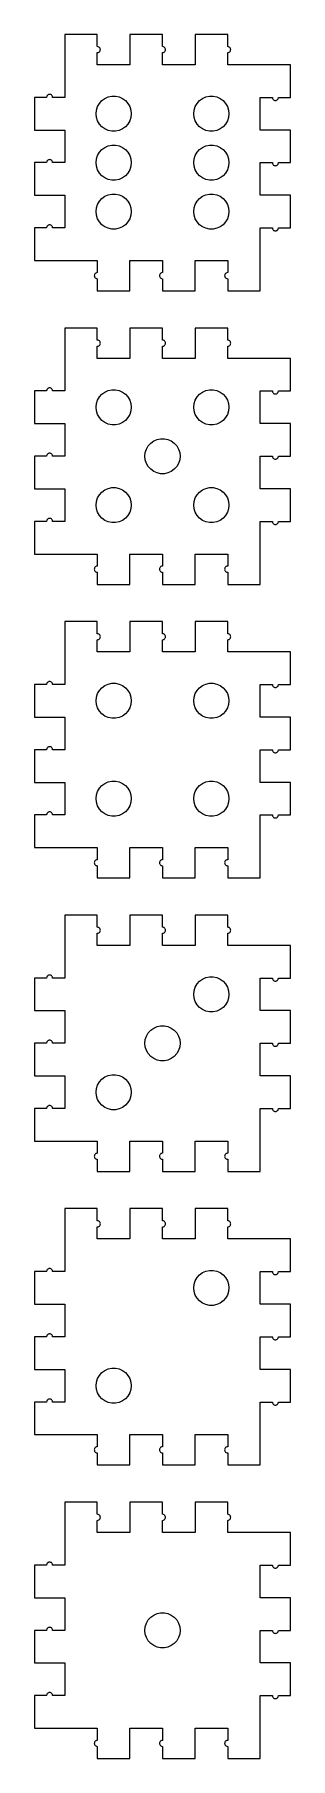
# Model space of a CAD drawing. Header units: metres. Extents: x -3 to 23, y -3 to 173.
import ezdxf

# ---------------------------------------------------------------- set-up
doc = ezdxf.new("R2010")
doc.units = ezdxf.units.M

msp = doc.modelspace()

# ---------------------------------------------------------------- linework, layer by layer
for p, q in [((3.33333, 173.1), (0, 173.1)), ((0, 173.1), (0, 166.667)), ((3.33333, 171.858), (3.33333, 173.1)), ((9.99998, 173.1), (6.66666, 173.1)), ((6.66666, 173.1), (6.66666, 170)), ((9.99998, 171.858), (9.99998, 173.1)), ((16.6667, 173.1), (13.3333, 173.1)), ((13.3333, 173.1), (13.3333, 170)), ((16.6667, 171.858), (16.6667, 173.1)), ((3.36572, 171.858), (3.33333, 171.858)), ((3.33333, 170), (3.33333, 171.242)), ((3.33333, 171.242), (3.36572, 171.242)), ((3.42912, 171.845), (3.36572, 171.858)), ((3.36572, 171.242), (3.42912, 171.255)), ((3.48833, 171.818), (3.42912, 171.845)), ((3.42912, 171.255), (3.48833, 171.282)), ((3.54076, 171.78), (3.48833, 171.818)), ((3.48833, 171.282), (3.54076, 171.32)), ((3.58412, 171.732), (3.54076, 171.78)), ((3.54076, 171.32), (3.58412, 171.368)), ((3.61653, 171.676), (3.58412, 171.732)), ((3.58412, 171.368), (3.61653, 171.424)), ((3.63655, 171.614), (3.61653, 171.676)), ((3.61653, 171.424), (3.63655, 171.486)), ((3.64333, 171.55), (3.63655, 171.614)), ((3.63655, 171.486), (3.64333, 171.55)), ((10.0324, 171.858), (9.99998, 171.858)), ((9.99998, 170), (9.99998, 171.242)), ((9.99998, 171.242), (10.0324, 171.242)), ((10.0958, 171.845), (10.0324, 171.858)), ((10.0324, 171.242), (10.0958, 171.255)), ((10.155, 171.818), (10.0958, 171.845)), ((10.0958, 171.255), (10.155, 171.282)), ((10.2074, 171.78), (10.155, 171.818)), ((10.155, 171.282), (10.2074, 171.32)), ((10.2508, 171.732), (10.2074, 171.78)), ((10.2074, 171.32), (10.2508, 171.368)), ((10.2832, 171.676), (10.2508, 171.732)), ((10.2508, 171.368), (10.2832, 171.424)), ((10.3032, 171.614), (10.2832, 171.676)), ((10.2832, 171.424), (10.3032, 171.486)), ((10.31, 171.55), (10.3032, 171.614)), ((10.3032, 171.486), (10.31, 171.55)), ((16.6991, 171.858), (16.6667, 171.858)), ((16.6667, 170), (16.6667, 171.242)), ((16.6667, 171.242), (16.6991, 171.242)), ((16.7625, 171.845), (16.6991, 171.858)), ((16.6991, 171.242), (16.7625, 171.255)), ((16.8217, 171.818), (16.7625, 171.845)), ((16.7625, 171.255), (16.8217, 171.282)), ((16.8741, 171.78), (16.8217, 171.818)), ((16.8217, 171.282), (16.8741, 171.32)), ((16.9174, 171.732), (16.8741, 171.78)), ((16.8741, 171.32), (16.9174, 171.368)), ((16.9499, 171.676), (16.9174, 171.732)), ((16.9174, 171.368), (16.9499, 171.424)), ((16.9699, 171.614), (16.9499, 171.676)), ((16.9499, 171.424), (16.9699, 171.486)), ((16.9767, 171.55), (16.9699, 171.614)), ((16.9699, 171.486), (16.9767, 171.55)), ((6.66666, 170), (3.33333, 170)), ((13.3333, 170), (9.99998, 170)), ((23.1, 170), (16.6667, 170)), ((23.1, 166.667), (23.1, 170)), ((-1.85829, 166.667), (-3.09999, 166.667)), ((-3.09999, 166.667), (-3.09999, 163.333)), ((-1.84482, 166.762), (-1.85829, 166.699)), ((-1.85829, 166.699), (-1.85829, 166.667)), ((-1.81845, 166.822), (-1.84482, 166.762)), ((-1.78036, 166.874), (-1.81845, 166.822)), ((-1.73219, 166.917), (-1.78036, 166.874)), ((-1.67607, 166.95), (-1.73219, 166.917)), ((-1.61444, 166.97), (-1.67607, 166.95)), ((-1.54999, 166.977), (-1.61444, 166.97)), ((-1.48553, 166.97), (-1.54999, 166.977)), ((-1.4239, 166.95), (-1.48553, 166.97)), ((-1.36777, 166.917), (-1.4239, 166.95)), ((-1.31961, 166.874), (-1.36777, 166.917)), ((-1.28152, 166.822), (-1.31961, 166.874)), ((-1.25516, 166.762), (-1.28152, 166.822)), ((-1.24168, 166.699), (-1.25516, 166.762)), ((-1.24168, 166.667), (-1.24168, 166.699)), ((0, 166.667), (-1.24168, 166.667)), ((3.23933, 165.374), (3.35561, 165.732)), ((3.35561, 165.732), (3.54376, 166.058)), ((3.54376, 166.058), (3.79556, 166.338)), ((3.79556, 166.338), (4.09999, 166.559)), ((4.09999, 166.559), (4.44376, 166.712)), ((4.44376, 166.712), (4.81184, 166.79)), ((4.81184, 166.79), (5.18814, 166.79)), ((5.18814, 166.79), (5.55623, 166.712)), ((5.55623, 166.712), (5.89999, 166.559)), ((5.89999, 166.559), (6.20442, 166.338)), ((6.20442, 166.338), (6.45622, 166.058)), ((6.45622, 166.058), (6.64438, 165.732)), ((6.64438, 165.732), (6.76065, 165.374)), ((13.2393, 165.374), (13.3556, 165.732)), ((13.3556, 165.732), (13.5438, 166.058)), ((13.5438, 166.058), (13.7956, 166.338)), ((13.7956, 166.338), (14.1, 166.559)), ((14.1, 166.559), (14.4438, 166.712)), ((14.4438, 166.712), (14.8118, 166.79)), ((14.8118, 166.79), (15.1881, 166.79)), ((15.1881, 166.79), (15.5562, 166.712)), ((15.5562, 166.712), (15.9, 166.559)), ((15.9, 166.559), (16.2044, 166.338)), ((16.2044, 166.338), (16.4562, 166.058)), ((16.4562, 166.058), (16.6444, 165.732)), ((16.6444, 165.732), (16.7607, 165.374)), ((20, 163.333), (20, 166.667)), ((20, 166.667), (21.2417, 166.667)), ((21.2417, 166.667), (21.2417, 166.634)), ((21.2417, 166.634), (21.2552, 166.571)), ((21.2552, 166.571), (21.2815, 166.512)), ((21.2815, 166.512), (21.3196, 166.459)), ((21.3196, 166.459), (21.3678, 166.416)), ((21.3678, 166.416), (21.4239, 166.383)), ((21.4239, 166.383), (21.4855, 166.363)), ((21.4855, 166.363), (21.55, 166.357)), ((21.55, 166.357), (21.6144, 166.363)), ((21.6144, 166.363), (21.6761, 166.383)), ((21.6761, 166.383), (21.7322, 166.416)), ((21.7322, 166.416), (21.7804, 166.459)), ((21.7804, 166.459), (21.8185, 166.512)), ((21.8185, 166.512), (21.8448, 166.571)), ((21.8448, 166.571), (21.8583, 166.634)), ((21.8583, 166.634), (21.8583, 166.667)), ((21.8583, 166.667), (23.1, 166.667)), ((3.2, 165), (3.23933, 165.374)), ((3.23933, 164.626), (3.2, 165)), ((3.35561, 164.268), (3.23933, 164.626)), ((3.54376, 163.942), (3.35561, 164.268)), ((3.79556, 163.662), (3.54376, 163.942)), ((6.45622, 163.942), (6.20442, 163.662)), ((6.64438, 164.268), (6.45622, 163.942)), ((6.76065, 164.626), (6.64438, 164.268)), ((6.76065, 165.374), (6.79999, 165)), ((6.79999, 165), (6.76065, 164.626)), ((13.2, 165), (13.2393, 165.374)), ((13.2393, 164.626), (13.2, 165)), ((13.3556, 164.268), (13.2393, 164.626)), ((13.5438, 163.942), (13.3556, 164.268)), ((13.7956, 163.662), (13.5438, 163.942)), ((16.4562, 163.942), (16.2044, 163.662)), ((16.6444, 164.268), (16.4562, 163.942)), ((16.7607, 164.626), (16.6444, 164.268)), ((16.7607, 165.374), (16.8, 165)), ((16.8, 165), (16.7607, 164.626)), ((-3.09999, 163.333), (0, 163.333)), ((0, 163.333), (0, 160)), ((4.09999, 163.441), (3.79556, 163.662)), ((4.44376, 163.288), (4.09999, 163.441)), ((4.81184, 163.21), (4.44376, 163.288)), ((5.18814, 163.21), (4.81184, 163.21)), ((5.55623, 163.288), (5.18814, 163.21)), ((5.89999, 163.441), (5.55623, 163.288)), ((6.20442, 163.662), (5.89999, 163.441)), ((14.1, 163.441), (13.7956, 163.662)), ((14.4438, 163.288), (14.1, 163.441)), ((14.8118, 163.21), (14.4438, 163.288)), ((15.1881, 163.21), (14.8118, 163.21)), ((15.5562, 163.288), (15.1881, 163.21)), ((15.9, 163.441), (15.5562, 163.288)), ((16.2044, 163.662), (15.9, 163.441)), ((23.1, 163.333), (20, 163.333)), ((23.1, 160), (23.1, 163.333)), ((3.2, 160), (3.23933, 160.374)), ((3.23933, 160.374), (3.35561, 160.732)), ((3.35561, 160.732), (3.54376, 161.058)), ((3.54376, 161.058), (3.79556, 161.338)), ((3.79556, 161.338), (4.09999, 161.559)), ((4.09999, 161.559), (4.44376, 161.712)), ((4.44376, 161.712), (4.81184, 161.79)), ((4.81184, 161.79), (5.18814, 161.79)), ((5.18814, 161.79), (5.55623, 161.712)), ((5.55623, 161.712), (5.89999, 161.559)), ((5.89999, 161.559), (6.20442, 161.338)), ((6.20442, 161.338), (6.45622, 161.058)), ((6.45622, 161.058), (6.64438, 160.732)), ((6.64438, 160.732), (6.76065, 160.374)), ((6.76065, 160.374), (6.79999, 160)), ((13.2, 160), (13.2393, 160.374)), ((13.2393, 160.374), (13.3556, 160.732)), ((13.3556, 160.732), (13.5438, 161.058)), ((13.5438, 161.058), (13.7956, 161.338)), ((13.7956, 161.338), (14.1, 161.559)), ((14.1, 161.559), (14.4438, 161.712)), ((14.4438, 161.712), (14.8118, 161.79)), ((14.8118, 161.79), (15.1881, 161.79)), ((15.1881, 161.79), (15.5562, 161.712)), ((15.5562, 161.712), (15.9, 161.559)), ((15.9, 161.559), (16.2044, 161.338)), ((16.2044, 161.338), (16.4562, 161.058)), ((16.4562, 161.058), (16.6444, 160.732)), ((16.6444, 160.732), (16.7607, 160.374)), ((16.7607, 160.374), (16.8, 160)), ((-1.85829, 160), (-3.09999, 160)), ((-3.09999, 160), (-3.09999, 156.667)), ((-1.84482, 160.096), (-1.85829, 160.032)), ((-1.85829, 160.032), (-1.85829, 160)), ((-1.81845, 160.155), (-1.84482, 160.096)), ((-1.78036, 160.207), (-1.81845, 160.155)), ((-1.73219, 160.251), (-1.78036, 160.207)), ((-1.67607, 160.283), (-1.73219, 160.251)), ((-1.61444, 160.303), (-1.67607, 160.283)), ((-1.54999, 160.31), (-1.61444, 160.303)), ((-1.48553, 160.303), (-1.54999, 160.31)), ((-1.4239, 160.283), (-1.48553, 160.303)), ((-1.36777, 160.251), (-1.4239, 160.283)), ((-1.31961, 160.207), (-1.36777, 160.251)), ((-1.28152, 160.155), (-1.31961, 160.207)), ((-1.25516, 160.096), (-1.28152, 160.155)), ((-1.24168, 160.032), (-1.25516, 160.096)), ((-1.24168, 160), (-1.24168, 160.032)), ((0, 160), (-1.24168, 160)), ((3.23933, 159.626), (3.2, 160)), ((3.35561, 159.268), (3.23933, 159.626)), ((3.54376, 158.942), (3.35561, 159.268)), ((3.79556, 158.662), (3.54376, 158.942)), ((4.09999, 158.441), (3.79556, 158.662)), ((6.20442, 158.662), (5.89999, 158.441)), ((6.45622, 158.942), (6.20442, 158.662)), ((6.64438, 159.268), (6.45622, 158.942)), ((6.76065, 159.626), (6.64438, 159.268)), ((6.79999, 160), (6.76065, 159.626)), ((13.2393, 159.626), (13.2, 160)), ((13.3556, 159.268), (13.2393, 159.626)), ((13.5438, 158.942), (13.3556, 159.268)), ((13.7956, 158.662), (13.5438, 158.942)), ((14.1, 158.441), (13.7956, 158.662)), ((16.2044, 158.662), (15.9, 158.441)), ((16.4562, 158.942), (16.2044, 158.662)), ((16.6444, 159.268), (16.4562, 158.942)), ((16.7607, 159.626), (16.6444, 159.268)), ((16.8, 160), (16.7607, 159.626)), ((20, 156.667), (20, 160)), ((20, 160), (21.2417, 160)), ((21.2417, 160), (21.2417, 159.968)), ((21.2417, 159.968), (21.2552, 159.904)), ((21.2552, 159.904), (21.2815, 159.845)), ((21.2815, 159.845), (21.3196, 159.793)), ((21.3196, 159.793), (21.3678, 159.749)), ((21.3678, 159.749), (21.4239, 159.717)), ((21.4239, 159.717), (21.4855, 159.697)), ((21.4855, 159.697), (21.55, 159.69)), ((21.55, 159.69), (21.6144, 159.697)), ((21.6144, 159.697), (21.6761, 159.717)), ((21.6761, 159.717), (21.7322, 159.749)), ((21.7322, 159.749), (21.7804, 159.793)), ((21.7804, 159.793), (21.8185, 159.845)), ((21.8185, 159.845), (21.8448, 159.904)), ((21.8448, 159.904), (21.8583, 159.968)), ((21.8583, 159.968), (21.8583, 160)), ((21.8583, 160), (23.1, 160)), ((4.44376, 158.288), (4.09999, 158.441)), ((4.81184, 158.21), (4.44376, 158.288)), ((5.18814, 158.21), (4.81184, 158.21)), ((5.55623, 158.288), (5.18814, 158.21)), ((5.89999, 158.441), (5.55623, 158.288)), ((14.4438, 158.288), (14.1, 158.441)), ((14.8118, 158.21), (14.4438, 158.288)), ((15.1881, 158.21), (14.8118, 158.21)), ((15.5562, 158.288), (15.1881, 158.21)), ((15.9, 158.441), (15.5562, 158.288)), ((-3.09999, 156.667), (0, 156.667)), ((0, 156.667), (0, 153.333)), ((3.2, 155), (3.23933, 155.374)), ((3.23933, 155.374), (3.35561, 155.732)), ((3.35561, 155.732), (3.54376, 156.058)), ((3.54376, 156.058), (3.79556, 156.338)), ((3.79556, 156.338), (4.09999, 156.559)), ((4.09999, 156.559), (4.44376, 156.712)), ((4.44376, 156.712), (4.81184, 156.79)), ((4.81184, 156.79), (5.18814, 156.79)), ((5.18814, 156.79), (5.55623, 156.712)), ((5.55623, 156.712), (5.89999, 156.559)), ((5.89999, 156.559), (6.20442, 156.338)), ((6.20442, 156.338), (6.45622, 156.058)), ((6.45622, 156.058), (6.64438, 155.732)), ((6.64438, 155.732), (6.76065, 155.374)), ((6.76065, 155.374), (6.79999, 155)), ((13.2, 155), (13.2393, 155.374)), ((13.2393, 155.374), (13.3556, 155.732)), ((13.3556, 155.732), (13.5438, 156.058)), ((13.5438, 156.058), (13.7956, 156.338)), ((13.7956, 156.338), (14.1, 156.559)), ((14.1, 156.559), (14.4438, 156.712)), ((14.4438, 156.712), (14.8118, 156.79)), ((14.8118, 156.79), (15.1881, 156.79)), ((15.1881, 156.79), (15.5562, 156.712)), ((15.5562, 156.712), (15.9, 156.559)), ((15.9, 156.559), (16.2044, 156.338)), ((16.2044, 156.338), (16.4562, 156.058)), ((16.4562, 156.058), (16.6444, 155.732)), ((16.6444, 155.732), (16.7607, 155.374)), ((16.7607, 155.374), (16.8, 155)), ((23.1, 156.667), (20, 156.667)), ((23.1, 153.333), (23.1, 156.667)), ((-1.85829, 153.333), (-3.09999, 153.333)), ((-3.09999, 153.333), (-3.09999, 150)), ((-1.84482, 153.429), (-1.85829, 153.366)), ((-1.85829, 153.366), (-1.85829, 153.333)), ((-1.81845, 153.488), (-1.84482, 153.429)), ((-1.78036, 153.541), (-1.81845, 153.488)), ((-1.73219, 153.584), (-1.78036, 153.541)), ((-1.67607, 153.617), (-1.73219, 153.584)), ((-1.61444, 153.637), (-1.67607, 153.617)), ((-1.54999, 153.643), (-1.61444, 153.637)), ((-1.48553, 153.637), (-1.54999, 153.643)), ((-1.4239, 153.617), (-1.48553, 153.637)), ((-1.36777, 153.584), (-1.4239, 153.617)), ((-1.31961, 153.541), (-1.36777, 153.584)), ((-1.28152, 153.488), (-1.31961, 153.541)), ((-1.25516, 153.429), (-1.28152, 153.488)), ((-1.24168, 153.366), (-1.25516, 153.429)), ((-1.24168, 153.333), (-1.24168, 153.366)), ((0, 153.333), (-1.24168, 153.333)), ((3.23933, 154.626), (3.2, 155)), ((3.35561, 154.268), (3.23933, 154.626)), ((3.54376, 153.942), (3.35561, 154.268)), ((3.79556, 153.662), (3.54376, 153.942)), ((4.09999, 153.441), (3.79556, 153.662)), ((4.44376, 153.288), (4.09999, 153.441)), ((5.89999, 153.441), (5.55623, 153.288)), ((6.20442, 153.662), (5.89999, 153.441)), ((6.45622, 153.942), (6.20442, 153.662)), ((6.64438, 154.268), (6.45622, 153.942)), ((6.76065, 154.626), (6.64438, 154.268)), ((6.79999, 155), (6.76065, 154.626)), ((13.2393, 154.626), (13.2, 155)), ((13.3556, 154.268), (13.2393, 154.626)), ((13.5438, 153.942), (13.3556, 154.268)), ((13.7956, 153.662), (13.5438, 153.942)), ((14.1, 153.441), (13.7956, 153.662)), ((14.4438, 153.288), (14.1, 153.441)), ((15.9, 153.441), (15.5562, 153.288)), ((16.2044, 153.662), (15.9, 153.441)), ((16.4562, 153.942), (16.2044, 153.662)), ((16.6444, 154.268), (16.4562, 153.942)), ((16.7607, 154.626), (16.6444, 154.268)), ((16.8, 155), (16.7607, 154.626)), ((20, 146.9), (20, 153.333)), ((20, 153.333), (21.2417, 153.333)), ((21.2417, 153.333), (21.2417, 153.301)), ((21.2417, 153.301), (21.2552, 153.238)), ((21.8448, 153.238), (21.8583, 153.301)), ((21.8583, 153.301), (21.8583, 153.333)), ((21.8583, 153.333), (23.1, 153.333)), ((4.81184, 153.21), (4.44376, 153.288)), ((5.18814, 153.21), (4.81184, 153.21)), ((5.55623, 153.288), (5.18814, 153.21)), ((14.8118, 153.21), (14.4438, 153.288)), ((15.1881, 153.21), (14.8118, 153.21)), ((15.5562, 153.288), (15.1881, 153.21)), ((21.2552, 153.238), (21.2815, 153.178)), ((21.2815, 153.178), (21.3196, 153.126)), ((21.3196, 153.126), (21.3678, 153.083)), ((21.3678, 153.083), (21.4239, 153.05)), ((21.4239, 153.05), (21.4855, 153.03)), ((21.4855, 153.03), (21.55, 153.023)), ((21.55, 153.023), (21.6144, 153.03)), ((21.6144, 153.03), (21.6761, 153.05)), ((21.6761, 153.05), (21.7322, 153.083)), ((21.7322, 153.083), (21.7804, 153.126)), ((21.7804, 153.126), (21.8185, 153.178)), ((21.8185, 153.178), (21.8448, 153.238)), ((-3.09999, 150), (3.33334, 150)), ((3.33334, 150), (3.33334, 148.758)), ((6.66667, 150), (10, 150)), ((6.66667, 146.9), (6.66667, 150)), ((10, 150), (10, 148.758)), ((13.3333, 146.9), (13.3333, 150)), ((13.3333, 150), (16.6667, 150)), ((16.6667, 150), (16.6667, 148.758)), ((3.03012, 148.514), (3.02335, 148.45)), ((3.02335, 148.45), (3.03012, 148.386)), ((3.05014, 148.576), (3.03012, 148.514)), ((3.03012, 148.386), (3.05014, 148.324)), ((3.08255, 148.632), (3.05014, 148.576)), ((3.05014, 148.324), (3.08255, 148.268)), ((3.12592, 148.68), (3.08255, 148.632)), ((3.08255, 148.268), (3.12592, 148.22)), ((3.17834, 148.718), (3.12592, 148.68)), ((3.12592, 148.22), (3.17834, 148.182)), ((3.23755, 148.745), (3.17834, 148.718)), ((3.17834, 148.182), (3.23755, 148.155)), ((3.30095, 148.758), (3.23755, 148.745)), ((3.23755, 148.155), (3.30095, 148.142)), ((3.33334, 148.758), (3.30095, 148.758)), ((3.30095, 148.142), (3.33334, 148.142)), ((3.33334, 148.142), (3.33334, 146.9)), ((9.69679, 148.514), (9.69002, 148.45)), ((9.69002, 148.45), (9.69679, 148.386)), ((9.71681, 148.576), (9.69679, 148.514)), ((9.69679, 148.386), (9.71681, 148.324)), ((9.74922, 148.632), (9.71681, 148.576)), ((9.71681, 148.324), (9.74922, 148.268)), ((9.79259, 148.68), (9.74922, 148.632)), ((9.74922, 148.268), (9.79259, 148.22)), ((9.84502, 148.718), (9.79259, 148.68)), ((9.79259, 148.22), (9.84502, 148.182)), ((9.90422, 148.745), (9.84502, 148.718)), ((9.84502, 148.182), (9.90422, 148.155)), ((9.96762, 148.758), (9.90422, 148.745)), ((9.90422, 148.155), (9.96762, 148.142)), ((10, 148.758), (9.96762, 148.758)), ((9.96762, 148.142), (10, 148.142)), ((10, 148.142), (10, 146.9)), ((16.3634, 148.514), (16.3567, 148.45)), ((16.3567, 148.45), (16.3634, 148.386)), ((16.3835, 148.576), (16.3634, 148.514)), ((16.3634, 148.386), (16.3835, 148.324)), ((16.4159, 148.632), (16.3835, 148.576)), ((16.3835, 148.324), (16.4159, 148.268)), ((16.4592, 148.68), (16.4159, 148.632)), ((16.4159, 148.268), (16.4592, 148.22)), ((16.5117, 148.718), (16.4592, 148.68)), ((16.4592, 148.22), (16.5117, 148.182)), ((16.5709, 148.745), (16.5117, 148.718)), ((16.5117, 148.182), (16.5709, 148.155)), ((16.6343, 148.758), (16.5709, 148.745)), ((16.5709, 148.155), (16.6343, 148.142)), ((16.6667, 148.758), (16.6343, 148.758)), ((16.6343, 148.142), (16.6667, 148.142)), ((16.6667, 148.142), (16.6667, 146.9)), ((3.33334, 146.9), (6.66667, 146.9)), ((10, 146.9), (13.3333, 146.9)), ((16.6667, 146.9), (20, 146.9)), ((3.33333, 143.1), (0, 143.1)), ((0, 143.1), (0, 136.667)), ((3.33333, 141.858), (3.33333, 143.1)), ((9.99998, 143.1), (6.66666, 143.1)), ((6.66666, 143.1), (6.66666, 140)), ((9.99998, 141.858), (9.99998, 143.1)), ((16.6667, 143.1), (13.3333, 143.1)), ((13.3333, 143.1), (13.3333, 140)), ((16.6667, 141.858), (16.6667, 143.1)), ((3.36572, 141.858), (3.33333, 141.858)), ((3.33333, 140), (3.33333, 141.242)), ((3.33333, 141.242), (3.36572, 141.242)), ((3.42912, 141.845), (3.36572, 141.858)), ((3.36572, 141.242), (3.42912, 141.255)), ((3.48833, 141.818), (3.42912, 141.845)), ((3.42912, 141.255), (3.48833, 141.282)), ((3.54076, 141.78), (3.48833, 141.818)), ((3.48833, 141.282), (3.54076, 141.32)), ((3.58412, 141.732), (3.54076, 141.78)), ((3.54076, 141.32), (3.58412, 141.368)), ((3.61653, 141.676), (3.58412, 141.732)), ((3.58412, 141.368), (3.61653, 141.424)), ((3.63655, 141.614), (3.61653, 141.676)), ((3.61653, 141.424), (3.63655, 141.486)), ((3.64333, 141.55), (3.63655, 141.614)), ((3.63655, 141.486), (3.64333, 141.55)), ((10.0324, 141.858), (9.99998, 141.858)), ((9.99998, 140), (9.99998, 141.242)), ((9.99998, 141.242), (10.0324, 141.242)), ((10.0958, 141.845), (10.0324, 141.858)), ((10.0324, 141.242), (10.0958, 141.255)), ((10.155, 141.818), (10.0958, 141.845)), ((10.0958, 141.255), (10.155, 141.282)), ((10.2074, 141.78), (10.155, 141.818)), ((10.155, 141.282), (10.2074, 141.32)), ((10.2508, 141.732), (10.2074, 141.78)), ((10.2074, 141.32), (10.2508, 141.368)), ((10.2832, 141.676), (10.2508, 141.732)), ((10.2508, 141.368), (10.2832, 141.424)), ((10.3032, 141.614), (10.2832, 141.676)), ((10.2832, 141.424), (10.3032, 141.486)), ((10.31, 141.55), (10.3032, 141.614)), ((10.3032, 141.486), (10.31, 141.55)), ((16.6991, 141.858), (16.6667, 141.858)), ((16.6667, 140), (16.6667, 141.242)), ((16.6667, 141.242), (16.6991, 141.242)), ((16.7625, 141.845), (16.6991, 141.858)), ((16.6991, 141.242), (16.7625, 141.255)), ((16.8217, 141.818), (16.7625, 141.845)), ((16.7625, 141.255), (16.8217, 141.282)), ((16.8741, 141.78), (16.8217, 141.818)), ((16.8217, 141.282), (16.8741, 141.32)), ((16.9174, 141.732), (16.8741, 141.78)), ((16.8741, 141.32), (16.9174, 141.368)), ((16.9499, 141.676), (16.9174, 141.732)), ((16.9174, 141.368), (16.9499, 141.424)), ((16.9699, 141.614), (16.9499, 141.676)), ((16.9499, 141.424), (16.9699, 141.486)), ((16.9767, 141.55), (16.9699, 141.614)), ((16.9699, 141.486), (16.9767, 141.55)), ((6.66666, 140), (3.33333, 140)), ((13.3333, 140), (9.99998, 140)), ((23.1, 140), (16.6667, 140)), ((23.1, 136.667), (23.1, 140)), ((-1.85829, 136.667), (-3.09999, 136.667)), ((-3.09999, 136.667), (-3.09999, 133.333)), ((-1.84482, 136.762), (-1.85829, 136.699)), ((-1.85829, 136.699), (-1.85829, 136.667)), ((-1.81845, 136.822), (-1.84482, 136.762)), ((-1.78036, 136.874), (-1.81845, 136.822)), ((-1.73219, 136.917), (-1.78036, 136.874)), ((-1.67607, 136.95), (-1.73219, 136.917)), ((-1.61444, 136.97), (-1.67607, 136.95)), ((-1.54999, 136.977), (-1.61444, 136.97)), ((-1.48553, 136.97), (-1.54999, 136.977)), ((-1.4239, 136.95), (-1.48553, 136.97)), ((-1.36777, 136.917), (-1.4239, 136.95)), ((-1.31961, 136.874), (-1.36777, 136.917)), ((-1.28152, 136.822), (-1.31961, 136.874)), ((-1.25516, 136.762), (-1.28152, 136.822)), ((-1.24168, 136.699), (-1.25516, 136.762)), ((-1.24168, 136.667), (-1.24168, 136.699)), ((0, 136.667), (-1.24168, 136.667)), ((3.23933, 135.374), (3.35561, 135.732)), ((3.35561, 135.732), (3.54376, 136.058)), ((3.54376, 136.058), (3.79556, 136.338)), ((3.79556, 136.338), (4.09999, 136.559)), ((4.09999, 136.559), (4.44376, 136.712)), ((4.44376, 136.712), (4.81184, 136.79)), ((4.81184, 136.79), (5.18814, 136.79)), ((5.18814, 136.79), (5.55623, 136.712)), ((5.55623, 136.712), (5.89999, 136.559)), ((5.89999, 136.559), (6.20442, 136.338)), ((6.20442, 136.338), (6.45622, 136.058)), ((6.45622, 136.058), (6.64438, 135.732)), ((6.64438, 135.732), (6.76065, 135.374)), ((13.2393, 135.374), (13.3556, 135.732)), ((13.3556, 135.732), (13.5438, 136.058)), ((13.5438, 136.058), (13.7956, 136.338)), ((13.7956, 136.338), (14.1, 136.559)), ((14.1, 136.559), (14.4438, 136.712)), ((14.4438, 136.712), (14.8118, 136.79)), ((14.8118, 136.79), (15.1881, 136.79)), ((15.1881, 136.79), (15.5562, 136.712)), ((15.5562, 136.712), (15.9, 136.559)), ((15.9, 136.559), (16.2044, 136.338)), ((16.2044, 136.338), (16.4562, 136.058)), ((16.4562, 136.058), (16.6444, 135.732)), ((16.6444, 135.732), (16.7607, 135.374)), ((20, 133.333), (20, 136.667)), ((20, 136.667), (21.2417, 136.667)), ((21.2417, 136.667), (21.2417, 136.634)), ((21.2417, 136.634), (21.2552, 136.571)), ((21.2552, 136.571), (21.2815, 136.512)), ((21.2815, 136.512), (21.3196, 136.459)), ((21.3196, 136.459), (21.3678, 136.416)), ((21.3678, 136.416), (21.4239, 136.383)), ((21.4239, 136.383), (21.4855, 136.363)), ((21.4855, 136.363), (21.55, 136.357)), ((21.55, 136.357), (21.6144, 136.363)), ((21.6144, 136.363), (21.6761, 136.383)), ((21.6761, 136.383), (21.7322, 136.416)), ((21.7322, 136.416), (21.7804, 136.459)), ((21.7804, 136.459), (21.8185, 136.512)), ((21.8185, 136.512), (21.8448, 136.571)), ((21.8448, 136.571), (21.8583, 136.634)), ((21.8583, 136.634), (21.8583, 136.667)), ((21.8583, 136.667), (23.1, 136.667)), ((3.2, 135), (3.23933, 135.374)), ((3.23933, 134.626), (3.2, 135)), ((3.35561, 134.268), (3.23933, 134.626)), ((3.54376, 133.942), (3.35561, 134.268)), ((3.79556, 133.662), (3.54376, 133.942)), ((6.45622, 133.942), (6.20442, 133.662)), ((6.64438, 134.268), (6.45622, 133.942)), ((6.76065, 134.626), (6.64438, 134.268)), ((6.76065, 135.374), (6.79999, 135)), ((6.79999, 135), (6.76065, 134.626)), ((13.2, 135), (13.2393, 135.374)), ((13.2393, 134.626), (13.2, 135)), ((13.3556, 134.268), (13.2393, 134.626)), ((13.5438, 133.942), (13.3556, 134.268)), ((13.7956, 133.662), (13.5438, 133.942)), ((16.4562, 133.942), (16.2044, 133.662)), ((16.6444, 134.268), (16.4562, 133.942)), ((16.7607, 134.626), (16.6444, 134.268)), ((16.7607, 135.374), (16.8, 135)), ((16.8, 135), (16.7607, 134.626)), ((-3.09999, 133.333), (0, 133.333)), ((0, 133.333), (0, 130)), ((4.09999, 133.441), (3.79556, 133.662)), ((4.44376, 133.288), (4.09999, 133.441)), ((4.81184, 133.21), (4.44376, 133.288)), ((5.18814, 133.21), (4.81184, 133.21)), ((5.55623, 133.288), (5.18814, 133.21)), ((5.89999, 133.441), (5.55623, 133.288)), ((6.20442, 133.662), (5.89999, 133.441)), ((14.1, 133.441), (13.7956, 133.662)), ((14.4438, 133.288), (14.1, 133.441)), ((14.8118, 133.21), (14.4438, 133.288)), ((15.1881, 133.21), (14.8118, 133.21)), ((15.5562, 133.288), (15.1881, 133.21)), ((15.9, 133.441), (15.5562, 133.288)), ((16.2044, 133.662), (15.9, 133.441)), ((23.1, 133.333), (20, 133.333)), ((23.1, 130), (23.1, 133.333)), ((8.23933, 130.374), (8.35561, 130.732)), ((8.35561, 130.732), (8.54376, 131.058)), ((8.54376, 131.058), (8.79556, 131.338)), ((8.79556, 131.338), (9.09999, 131.559)), ((9.09999, 131.559), (9.44376, 131.712)), ((9.44376, 131.712), (9.81184, 131.79)), ((9.81184, 131.79), (10.1881, 131.79)), ((10.1881, 131.79), (10.5562, 131.712)), ((10.5562, 131.712), (10.9, 131.559)), ((10.9, 131.559), (11.2044, 131.338)), ((11.2044, 131.338), (11.4562, 131.058)), ((11.4562, 131.058), (11.6444, 130.732)), ((11.6444, 130.732), (11.7607, 130.374)), ((-1.85829, 130), (-3.09999, 130)), ((-3.09999, 130), (-3.09999, 126.667)), ((-1.84482, 130.096), (-1.85829, 130.032)), ((-1.85829, 130.032), (-1.85829, 130)), ((-1.81845, 130.155), (-1.84482, 130.096)), ((-1.78036, 130.207), (-1.81845, 130.155)), ((-1.73219, 130.251), (-1.78036, 130.207)), ((-1.67607, 130.283), (-1.73219, 130.251)), ((-1.61444, 130.303), (-1.67607, 130.283)), ((-1.54999, 130.31), (-1.61444, 130.303)), ((-1.48553, 130.303), (-1.54999, 130.31)), ((-1.4239, 130.283), (-1.48553, 130.303)), ((-1.36777, 130.251), (-1.4239, 130.283)), ((-1.31961, 130.207), (-1.36777, 130.251)), ((-1.28152, 130.155), (-1.31961, 130.207)), ((-1.25516, 130.096), (-1.28152, 130.155)), ((-1.24168, 130.032), (-1.25516, 130.096)), ((-1.24168, 130), (-1.24168, 130.032)), ((0, 130), (-1.24168, 130)), ((8.2, 130), (8.23933, 130.374)), ((8.23933, 129.626), (8.2, 130)), ((8.35561, 129.268), (8.23933, 129.626)), ((8.54376, 128.942), (8.35561, 129.268)), ((8.79556, 128.662), (8.54376, 128.942)), ((9.09999, 128.441), (8.79556, 128.662)), ((11.2044, 128.662), (10.9, 128.441)), ((11.4562, 128.942), (11.2044, 128.662)), ((11.6444, 129.268), (11.4562, 128.942)), ((11.7607, 129.626), (11.6444, 129.268)), ((11.7607, 130.374), (11.8, 130)), ((11.8, 130), (11.7607, 129.626)), ((20, 126.667), (20, 130)), ((20, 130), (21.2417, 130)), ((21.2417, 130), (21.2417, 129.968)), ((21.2417, 129.968), (21.2552, 129.904)), ((21.2552, 129.904), (21.2815, 129.845)), ((21.2815, 129.845), (21.3196, 129.793)), ((21.3196, 129.793), (21.3678, 129.749)), ((21.3678, 129.749), (21.4239, 129.717)), ((21.4239, 129.717), (21.4855, 129.697)), ((21.4855, 129.697), (21.55, 129.69)), ((21.55, 129.69), (21.6144, 129.697)), ((21.6144, 129.697), (21.6761, 129.717)), ((21.6761, 129.717), (21.7322, 129.749)), ((21.7322, 129.749), (21.7804, 129.793)), ((21.7804, 129.793), (21.8185, 129.845)), ((21.8185, 129.845), (21.8448, 129.904)), ((21.8448, 129.904), (21.8583, 129.968)), ((21.8583, 129.968), (21.8583, 130)), ((21.8583, 130), (23.1, 130)), ((9.44376, 128.288), (9.09999, 128.441)), ((9.81184, 128.21), (9.44376, 128.288)), ((10.1881, 128.21), (9.81184, 128.21)), ((10.5562, 128.288), (10.1881, 128.21)), ((10.9, 128.441), (10.5562, 128.288)), ((-3.09999, 126.667), (0, 126.667)), ((0, 126.667), (0, 123.333)), ((3.2, 125), (3.23933, 125.374)), ((3.23933, 125.374), (3.35561, 125.732)), ((3.35561, 125.732), (3.54376, 126.058)), ((3.54376, 126.058), (3.79556, 126.338)), ((3.79556, 126.338), (4.09999, 126.559)), ((4.09999, 126.559), (4.44376, 126.712)), ((4.44376, 126.712), (4.81184, 126.79)), ((4.81184, 126.79), (5.18814, 126.79)), ((5.18814, 126.79), (5.55623, 126.712)), ((5.55623, 126.712), (5.89999, 126.559)), ((5.89999, 126.559), (6.20442, 126.338)), ((6.20442, 126.338), (6.45622, 126.058)), ((6.45622, 126.058), (6.64438, 125.732)), ((6.64438, 125.732), (6.76065, 125.374)), ((6.76065, 125.374), (6.79999, 125)), ((13.2, 125), (13.2393, 125.374)), ((13.2393, 125.374), (13.3556, 125.732)), ((13.3556, 125.732), (13.5438, 126.058)), ((13.5438, 126.058), (13.7956, 126.338)), ((13.7956, 126.338), (14.1, 126.559)), ((14.1, 126.559), (14.4438, 126.712)), ((14.4438, 126.712), (14.8118, 126.79)), ((14.8118, 126.79), (15.1881, 126.79)), ((15.1881, 126.79), (15.5562, 126.712)), ((15.5562, 126.712), (15.9, 126.559)), ((15.9, 126.559), (16.2044, 126.338)), ((16.2044, 126.338), (16.4562, 126.058)), ((16.4562, 126.058), (16.6444, 125.732)), ((16.6444, 125.732), (16.7607, 125.374)), ((16.7607, 125.374), (16.8, 125)), ((23.1, 126.667), (20, 126.667)), ((23.1, 123.333), (23.1, 126.667)), ((-1.84482, 123.429), (-1.85829, 123.366)), ((-1.85829, 123.366), (-1.85829, 123.333)), ((-1.81845, 123.488), (-1.84482, 123.429)), ((-1.78036, 123.541), (-1.81845, 123.488)), ((-1.73219, 123.584), (-1.78036, 123.541)), ((-1.67607, 123.617), (-1.73219, 123.584)), ((-1.61444, 123.637), (-1.67607, 123.617)), ((-1.54999, 123.643), (-1.61444, 123.637)), ((-1.48553, 123.637), (-1.54999, 123.643)), ((-1.4239, 123.617), (-1.48553, 123.637)), ((-1.36777, 123.584), (-1.4239, 123.617)), ((-1.31961, 123.541), (-1.36777, 123.584)), ((-1.28152, 123.488), (-1.31961, 123.541)), ((-1.25516, 123.429), (-1.28152, 123.488)), ((-1.24168, 123.366), (-1.25516, 123.429)), ((-1.24168, 123.333), (-1.24168, 123.366)), ((3.23933, 124.626), (3.2, 125)), ((3.35561, 124.268), (3.23933, 124.626)), ((3.54376, 123.942), (3.35561, 124.268)), ((3.79556, 123.662), (3.54376, 123.942)), ((4.09999, 123.441), (3.79556, 123.662)), ((4.44376, 123.288), (4.09999, 123.441)), ((5.89999, 123.441), (5.55623, 123.288)), ((6.20442, 123.662), (5.89999, 123.441)), ((6.45622, 123.942), (6.20442, 123.662)), ((6.64438, 124.268), (6.45622, 123.942)), ((6.76065, 124.626), (6.64438, 124.268)), ((6.79999, 125), (6.76065, 124.626)), ((13.2393, 124.626), (13.2, 125)), ((13.3556, 124.268), (13.2393, 124.626)), ((13.5438, 123.942), (13.3556, 124.268)), ((13.7956, 123.662), (13.5438, 123.942)), ((14.1, 123.441), (13.7956, 123.662)), ((14.4438, 123.288), (14.1, 123.441)), ((15.9, 123.441), (15.5562, 123.288)), ((16.2044, 123.662), (15.9, 123.441)), ((16.4562, 123.942), (16.2044, 123.662)), ((16.6444, 124.268), (16.4562, 123.942)), ((16.7607, 124.626), (16.6444, 124.268)), ((16.8, 125), (16.7607, 124.626)), ((-1.85829, 123.333), (-3.09999, 123.333)), ((-3.09999, 123.333), (-3.09999, 120)), ((0, 123.333), (-1.24168, 123.333)), ((4.81184, 123.21), (4.44376, 123.288)), ((5.18814, 123.21), (4.81184, 123.21)), ((5.55623, 123.288), (5.18814, 123.21)), ((14.8118, 123.21), (14.4438, 123.288)), ((15.1881, 123.21), (14.8118, 123.21)), ((15.5562, 123.288), (15.1881, 123.21)), ((20, 116.9), (20, 123.333)), ((20, 123.333), (21.2417, 123.333)), ((21.2417, 123.333), (21.2417, 123.301)), ((21.2417, 123.301), (21.2552, 123.238)), ((21.2552, 123.238), (21.2815, 123.178)), ((21.2815, 123.178), (21.3196, 123.126)), ((21.3196, 123.126), (21.3678, 123.083)), ((21.3678, 123.083), (21.4239, 123.05)), ((21.4239, 123.05), (21.4855, 123.03)), ((21.4855, 123.03), (21.55, 123.023)), ((21.55, 123.023), (21.6144, 123.03)), ((21.6144, 123.03), (21.6761, 123.05)), ((21.6761, 123.05), (21.7322, 123.083)), ((21.7322, 123.083), (21.7804, 123.126)), ((21.7804, 123.126), (21.8185, 123.178)), ((21.8185, 123.178), (21.8448, 123.238)), ((21.8448, 123.238), (21.8583, 123.301)), ((21.8583, 123.301), (21.8583, 123.333)), ((21.8583, 123.333), (23.1, 123.333)), ((-3.09999, 120), (3.33334, 120)), ((3.33334, 120), (3.33334, 118.758)), ((6.66667, 120), (10, 120)), ((6.66667, 116.9), (6.66667, 120)), ((10, 120), (10, 118.758)), ((13.3333, 116.9), (13.3333, 120)), ((13.3333, 120), (16.6667, 120)), ((16.6667, 120), (16.6667, 118.758)), ((3.03012, 118.514), (3.02335, 118.45)), ((3.02335, 118.45), (3.03012, 118.386)), ((3.05014, 118.576), (3.03012, 118.514)), ((3.03012, 118.386), (3.05014, 118.324)), ((3.08255, 118.632), (3.05014, 118.576)), ((3.05014, 118.324), (3.08255, 118.268)), ((3.12592, 118.68), (3.08255, 118.632)), ((3.08255, 118.268), (3.12592, 118.22)), ((3.17834, 118.718), (3.12592, 118.68)), ((3.12592, 118.22), (3.17834, 118.182)), ((3.23755, 118.745), (3.17834, 118.718)), ((3.17834, 118.182), (3.23755, 118.155)), ((3.30095, 118.758), (3.23755, 118.745)), ((3.23755, 118.155), (3.30095, 118.142)), ((3.33334, 118.758), (3.30095, 118.758)), ((3.30095, 118.142), (3.33334, 118.142)), ((3.33334, 118.142), (3.33334, 116.9)), ((9.69679, 118.514), (9.69002, 118.45)), ((9.69002, 118.45), (9.69679, 118.386)), ((9.71681, 118.576), (9.69679, 118.514)), ((9.69679, 118.386), (9.71681, 118.324)), ((9.74922, 118.632), (9.71681, 118.576)), ((9.71681, 118.324), (9.74922, 118.268)), ((9.79259, 118.68), (9.74922, 118.632)), ((9.74922, 118.268), (9.79259, 118.22)), ((9.84502, 118.718), (9.79259, 118.68)), ((9.79259, 118.22), (9.84502, 118.182)), ((9.90422, 118.745), (9.84502, 118.718)), ((9.84502, 118.182), (9.90422, 118.155)), ((9.96762, 118.758), (9.90422, 118.745)), ((9.90422, 118.155), (9.96762, 118.142)), ((10, 118.758), (9.96762, 118.758)), ((9.96762, 118.142), (10, 118.142)), ((10, 118.142), (10, 116.9)), ((16.3634, 118.514), (16.3567, 118.45)), ((16.3567, 118.45), (16.3634, 118.386)), ((16.3835, 118.576), (16.3634, 118.514)), ((16.3634, 118.386), (16.3835, 118.324)), ((16.4159, 118.632), (16.3835, 118.576)), ((16.3835, 118.324), (16.4159, 118.268)), ((16.4592, 118.68), (16.4159, 118.632)), ((16.4159, 118.268), (16.4592, 118.22)), ((16.5117, 118.718), (16.4592, 118.68)), ((16.4592, 118.22), (16.5117, 118.182)), ((16.5709, 118.745), (16.5117, 118.718)), ((16.5117, 118.182), (16.5709, 118.155)), ((16.6343, 118.758), (16.5709, 118.745)), ((16.5709, 118.155), (16.6343, 118.142)), ((16.6667, 118.758), (16.6343, 118.758)), ((16.6343, 118.142), (16.6667, 118.142)), ((16.6667, 118.142), (16.6667, 116.9)), ((3.33334, 116.9), (6.66667, 116.9)), ((10, 116.9), (13.3333, 116.9)), ((16.6667, 116.9), (20, 116.9)), ((3.33333, 113.1), (0, 113.1)), ((0, 113.1), (0, 106.667)), ((3.33333, 111.858), (3.33333, 113.1)), ((9.99998, 113.1), (6.66666, 113.1)), ((6.66666, 113.1), (6.66666, 110)), ((9.99998, 111.858), (9.99998, 113.1)), ((16.6667, 113.1), (13.3333, 113.1)), ((13.3333, 113.1), (13.3333, 110)), ((16.6667, 111.858), (16.6667, 113.1)), ((3.36572, 111.858), (3.33333, 111.858)), ((3.33333, 110), (3.33333, 111.242)), ((3.33333, 111.242), (3.36572, 111.242)), ((3.42912, 111.845), (3.36572, 111.858)), ((3.36572, 111.242), (3.42912, 111.255)), ((3.48833, 111.818), (3.42912, 111.845)), ((3.42912, 111.255), (3.48833, 111.282)), ((3.54076, 111.78), (3.48833, 111.818)), ((3.48833, 111.282), (3.54076, 111.32)), ((3.58412, 111.732), (3.54076, 111.78)), ((3.54076, 111.32), (3.58412, 111.368)), ((3.61653, 111.676), (3.58412, 111.732)), ((3.58412, 111.368), (3.61653, 111.424)), ((3.63655, 111.614), (3.61653, 111.676)), ((3.61653, 111.424), (3.63655, 111.486)), ((3.64333, 111.55), (3.63655, 111.614)), ((3.63655, 111.486), (3.64333, 111.55)), ((10.0324, 111.858), (9.99998, 111.858)), ((9.99998, 110), (9.99998, 111.242)), ((9.99998, 111.242), (10.0324, 111.242)), ((10.0958, 111.845), (10.0324, 111.858)), ((10.0324, 111.242), (10.0958, 111.255)), ((10.155, 111.818), (10.0958, 111.845)), ((10.0958, 111.255), (10.155, 111.282)), ((10.2074, 111.78), (10.155, 111.818)), ((10.155, 111.282), (10.2074, 111.32)), ((10.2508, 111.732), (10.2074, 111.78)), ((10.2074, 111.32), (10.2508, 111.368)), ((10.2832, 111.676), (10.2508, 111.732)), ((10.2508, 111.368), (10.2832, 111.424)), ((10.3032, 111.614), (10.2832, 111.676)), ((10.2832, 111.424), (10.3032, 111.486)), ((10.31, 111.55), (10.3032, 111.614)), ((10.3032, 111.486), (10.31, 111.55)), ((16.6991, 111.858), (16.6667, 111.858)), ((16.6667, 110), (16.6667, 111.242)), ((16.6667, 111.242), (16.6991, 111.242)), ((16.7625, 111.845), (16.6991, 111.858)), ((16.6991, 111.242), (16.7625, 111.255)), ((16.8217, 111.818), (16.7625, 111.845)), ((16.7625, 111.255), (16.8217, 111.282)), ((16.8741, 111.78), (16.8217, 111.818)), ((16.8217, 111.282), (16.8741, 111.32)), ((16.9174, 111.732), (16.8741, 111.78)), ((16.8741, 111.32), (16.9174, 111.368)), ((16.9499, 111.676), (16.9174, 111.732)), ((16.9174, 111.368), (16.9499, 111.424)), ((16.9699, 111.614), (16.9499, 111.676)), ((16.9499, 111.424), (16.9699, 111.486)), ((16.9767, 111.55), (16.9699, 111.614)), ((16.9699, 111.486), (16.9767, 111.55)), ((6.66666, 110), (3.33333, 110)), ((13.3333, 110), (9.99998, 110)), ((23.1, 110), (16.6667, 110)), ((23.1, 106.667), (23.1, 110)), ((-1.85829, 106.667), (-3.09999, 106.667)), ((-3.09999, 106.667), (-3.09999, 103.333)), ((-1.84482, 106.762), (-1.85829, 106.699)), ((-1.85829, 106.699), (-1.85829, 106.667)), ((-1.81845, 106.822), (-1.84482, 106.762)), ((-1.78036, 106.874), (-1.81845, 106.822)), ((-1.73219, 106.917), (-1.78036, 106.874)), ((-1.67607, 106.95), (-1.73219, 106.917)), ((-1.61444, 106.97), (-1.67607, 106.95)), ((-1.54999, 106.977), (-1.61444, 106.97)), ((-1.48553, 106.97), (-1.54999, 106.977)), ((-1.4239, 106.95), (-1.48553, 106.97)), ((-1.36777, 106.917), (-1.4239, 106.95)), ((-1.31961, 106.874), (-1.36777, 106.917)), ((-1.28152, 106.822), (-1.31961, 106.874)), ((-1.25516, 106.762), (-1.28152, 106.822)), ((-1.24168, 106.699), (-1.25516, 106.762)), ((-1.24168, 106.667), (-1.24168, 106.699)), ((0, 106.667), (-1.24168, 106.667)), ((3.23933, 105.374), (3.35561, 105.732)), ((3.35561, 105.732), (3.54376, 106.058)), ((3.54376, 106.058), (3.79556, 106.338)), ((3.79556, 106.338), (4.09999, 106.559)), ((4.09999, 106.559), (4.44376, 106.712)), ((4.44376, 106.712), (4.81184, 106.79)), ((4.81184, 106.79), (5.18814, 106.79)), ((5.18814, 106.79), (5.55623, 106.712)), ((5.55623, 106.712), (5.89999, 106.559)), ((5.89999, 106.559), (6.20442, 106.338)), ((6.20442, 106.338), (6.45622, 106.058)), ((6.45622, 106.058), (6.64438, 105.732)), ((6.64438, 105.732), (6.76065, 105.374)), ((13.2393, 105.374), (13.3556, 105.732)), ((13.3556, 105.732), (13.5438, 106.058)), ((13.5438, 106.058), (13.7956, 106.338)), ((13.7956, 106.338), (14.1, 106.559)), ((14.1, 106.559), (14.4438, 106.712)), ((14.4438, 106.712), (14.8118, 106.79)), ((14.8118, 106.79), (15.1881, 106.79)), ((15.1881, 106.79), (15.5562, 106.712)), ((15.5562, 106.712), (15.9, 106.559)), ((15.9, 106.559), (16.2044, 106.338)), ((16.2044, 106.338), (16.4562, 106.058)), ((16.4562, 106.058), (16.6444, 105.732)), ((16.6444, 105.732), (16.7607, 105.374)), ((20, 103.333), (20, 106.667)), ((20, 106.667), (21.2417, 106.667)), ((21.2417, 106.667), (21.2417, 106.634)), ((21.2417, 106.634), (21.2552, 106.571)), ((21.2552, 106.571), (21.2815, 106.512)), ((21.2815, 106.512), (21.3196, 106.459)), ((21.3196, 106.459), (21.3678, 106.416)), ((21.3678, 106.416), (21.4239, 106.383)), ((21.4239, 106.383), (21.4855, 106.363)), ((21.4855, 106.363), (21.55, 106.357)), ((21.55, 106.357), (21.6144, 106.363)), ((21.6144, 106.363), (21.6761, 106.383)), ((21.6761, 106.383), (21.7322, 106.416)), ((21.7322, 106.416), (21.7804, 106.459)), ((21.7804, 106.459), (21.8185, 106.512)), ((21.8185, 106.512), (21.8448, 106.571)), ((21.8448, 106.571), (21.8583, 106.634)), ((21.8583, 106.634), (21.8583, 106.667)), ((21.8583, 106.667), (23.1, 106.667)), ((3.2, 105), (3.23933, 105.374)), ((3.23933, 104.626), (3.2, 105)), ((3.35561, 104.268), (3.23933, 104.626)), ((3.54376, 103.942), (3.35561, 104.268)), ((6.64438, 104.268), (6.45622, 103.942)), ((6.76065, 104.626), (6.64438, 104.268)), ((6.76065, 105.374), (6.79999, 105)), ((6.79999, 105), (6.76065, 104.626)), ((13.2, 105), (13.2393, 105.374)), ((13.2393, 104.626), (13.2, 105)), ((13.3556, 104.268), (13.2393, 104.626)), ((13.5438, 103.942), (13.3556, 104.268)), ((16.6444, 104.268), (16.4562, 103.942)), ((16.7607, 104.626), (16.6444, 104.268)), ((16.7607, 105.374), (16.8, 105)), ((16.8, 105), (16.7607, 104.626)), ((-3.09999, 103.333), (0, 103.333)), ((0, 103.333), (0, 100)), ((3.79556, 103.662), (3.54376, 103.942)), ((4.09999, 103.441), (3.79556, 103.662)), ((4.44376, 103.288), (4.09999, 103.441)), ((4.81184, 103.21), (4.44376, 103.288)), ((5.18814, 103.21), (4.81184, 103.21)), ((5.55623, 103.288), (5.18814, 103.21)), ((5.89999, 103.441), (5.55623, 103.288)), ((6.20442, 103.662), (5.89999, 103.441)), ((6.45622, 103.942), (6.20442, 103.662)), ((13.7956, 103.662), (13.5438, 103.942)), ((14.1, 103.441), (13.7956, 103.662)), ((14.4438, 103.288), (14.1, 103.441)), ((14.8118, 103.21), (14.4438, 103.288)), ((15.1881, 103.21), (14.8118, 103.21)), ((15.5562, 103.288), (15.1881, 103.21)), ((15.9, 103.441), (15.5562, 103.288)), ((16.2044, 103.662), (15.9, 103.441)), ((16.4562, 103.942), (16.2044, 103.662)), ((23.1, 103.333), (20, 103.333)), ((23.1, 100), (23.1, 103.333)), ((-1.85829, 100), (-3.09999, 100)), ((-3.09999, 100), (-3.09999, 96.6667)), ((-1.84482, 100.096), (-1.85829, 100.032)), ((-1.85829, 100.032), (-1.85829, 100)), ((-1.81845, 100.155), (-1.84482, 100.096)), ((-1.78036, 100.207), (-1.81845, 100.155)), ((-1.73219, 100.251), (-1.78036, 100.207)), ((-1.67607, 100.283), (-1.73219, 100.251)), ((-1.61444, 100.303), (-1.67607, 100.283)), ((-1.54999, 100.31), (-1.61444, 100.303)), ((-1.48553, 100.303), (-1.54999, 100.31)), ((-1.4239, 100.283), (-1.48553, 100.303)), ((-1.36777, 100.251), (-1.4239, 100.283)), ((-1.31961, 100.207), (-1.36777, 100.251)), ((-1.28152, 100.155), (-1.31961, 100.207)), ((-1.25516, 100.096), (-1.28152, 100.155)), ((-1.24168, 100.032), (-1.25516, 100.096)), ((-1.24168, 100), (-1.24168, 100.032)), ((0, 100), (-1.24168, 100)), ((20, 96.6667), (20, 100)), ((20, 100), (21.2417, 100)), ((21.2417, 100), (21.2417, 99.9676)), ((21.2417, 99.9676), (21.2552, 99.9042)), ((21.2552, 99.9042), (21.2815, 99.845)), ((21.2815, 99.845), (21.3196, 99.7926)), ((21.3196, 99.7926), (21.3678, 99.7492)), ((21.3678, 99.7492), (21.4239, 99.7168)), ((21.4239, 99.7168), (21.4855, 99.6968)), ((21.4855, 99.6968), (21.55, 99.69)), ((21.55, 99.69), (21.6144, 99.6968)), ((21.6144, 99.6968), (21.6761, 99.7168)), ((21.6761, 99.7168), (21.7322, 99.7492)), ((21.7322, 99.7492), (21.7804, 99.7926)), ((21.7804, 99.7926), (21.8185, 99.845)), ((21.8185, 99.845), (21.8448, 99.9042)), ((21.8448, 99.9042), (21.8583, 99.9676)), ((21.8583, 99.9676), (21.8583, 100)), ((21.8583, 100), (23.1, 100)), ((-3.09999, 96.6667), (0, 96.6667)), ((0, 96.6667), (0, 93.3333)), ((3.2, 95), (3.23933, 95.3742)), ((3.23933, 95.3742), (3.35561, 95.7321)), ((3.35561, 95.7321), (3.54376, 96.058)), ((3.54376, 96.058), (3.79556, 96.3376)), ((3.79556, 96.3376), (4.09999, 96.5588)), ((4.09999, 96.5588), (4.44376, 96.7119)), ((4.44376, 96.7119), (4.81184, 96.7901)), ((4.81184, 96.7901), (5.18814, 96.7901)), ((5.18814, 96.7901), (5.55623, 96.7119)), ((5.55623, 96.7119), (5.89999, 96.5588)), ((5.89999, 96.5588), (6.20442, 96.3376)), ((6.20442, 96.3376), (6.45622, 96.058)), ((6.45622, 96.058), (6.64438, 95.7321)), ((6.64438, 95.7321), (6.76065, 95.3742)), ((6.76065, 95.3742), (6.79999, 95)), ((13.2, 95), (13.2393, 95.3742)), ((13.2393, 95.3742), (13.3556, 95.7321)), ((13.3556, 95.7321), (13.5438, 96.058)), ((13.5438, 96.058), (13.7956, 96.3376)), ((13.7956, 96.3376), (14.1, 96.5588)), ((14.1, 96.5588), (14.4438, 96.7119)), ((14.4438, 96.7119), (14.8118, 96.7901)), ((14.8118, 96.7901), (15.1881, 96.7901)), ((15.1881, 96.7901), (15.5562, 96.7119)), ((15.5562, 96.7119), (15.9, 96.5588)), ((15.9, 96.5588), (16.2044, 96.3376)), ((16.2044, 96.3376), (16.4562, 96.058)), ((16.4562, 96.058), (16.6444, 95.7321)), ((16.6444, 95.7321), (16.7607, 95.3742)), ((16.7607, 95.3742), (16.8, 95)), ((23.1, 96.6667), (20, 96.6667)), ((23.1, 93.3333), (23.1, 96.6667)), ((-1.84482, 93.4291), (-1.85829, 93.3657)), ((-1.81845, 93.4883), (-1.84482, 93.4291)), ((-1.78036, 93.5408), (-1.81845, 93.4883)), ((-1.73219, 93.5841), (-1.78036, 93.5408)), ((-1.67607, 93.6165), (-1.73219, 93.5841)), ((-1.61444, 93.6366), (-1.67607, 93.6165)), ((-1.54999, 93.6433), (-1.61444, 93.6366)), ((-1.48553, 93.6366), (-1.54999, 93.6433)), ((-1.4239, 93.6165), (-1.48553, 93.6366)), ((-1.36777, 93.5841), (-1.4239, 93.6165)), ((-1.31961, 93.5408), (-1.36777, 93.5841)), ((-1.28152, 93.4883), (-1.31961, 93.5408)), ((-1.25516, 93.4291), (-1.28152, 93.4883)), ((-1.24168, 93.3657), (-1.25516, 93.4291)), ((3.23933, 94.6257), (3.2, 95)), ((3.35561, 94.2679), (3.23933, 94.6257)), ((3.54376, 93.942), (3.35561, 94.2679)), ((3.79556, 93.6623), (3.54376, 93.942)), ((4.09999, 93.4411), (3.79556, 93.6623)), ((4.44376, 93.2881), (4.09999, 93.4411)), ((5.89999, 93.4411), (5.55623, 93.2881)), ((6.20442, 93.6623), (5.89999, 93.4411)), ((6.45622, 93.942), (6.20442, 93.6623)), ((6.64438, 94.2679), (6.45622, 93.942)), ((6.76065, 94.6257), (6.64438, 94.2679)), ((6.79999, 95), (6.76065, 94.6257)), ((13.2393, 94.6257), (13.2, 95)), ((13.3556, 94.2679), (13.2393, 94.6257)), ((13.5438, 93.942), (13.3556, 94.2679)), ((13.7956, 93.6623), (13.5438, 93.942)), ((14.1, 93.4411), (13.7956, 93.6623)), ((14.4438, 93.2881), (14.1, 93.4411)), ((15.9, 93.4411), (15.5562, 93.2881)), ((16.2044, 93.6623), (15.9, 93.4411)), ((16.4562, 93.942), (16.2044, 93.6623)), ((16.6444, 94.2679), (16.4562, 93.942)), ((16.7607, 94.6257), (16.6444, 94.2679)), ((16.8, 95), (16.7607, 94.6257)), ((-1.85829, 93.3333), (-3.09999, 93.3333)), ((-3.09999, 93.3333), (-3.09999, 90)), ((-1.85829, 93.3657), (-1.85829, 93.3333)), ((-1.24168, 93.3333), (-1.24168, 93.3657)), ((0, 93.3333), (-1.24168, 93.3333)), ((4.81184, 93.2099), (4.44376, 93.2881)), ((5.18814, 93.2099), (4.81184, 93.2099)), ((5.55623, 93.2881), (5.18814, 93.2099)), ((14.8118, 93.2099), (14.4438, 93.2881)), ((15.1881, 93.2099), (14.8118, 93.2099)), ((15.5562, 93.2881), (15.1881, 93.2099)), ((20, 86.9), (20, 93.3333)), ((20, 93.3333), (21.2417, 93.3333)), ((21.2417, 93.3333), (21.2417, 93.3009)), ((21.2417, 93.3009), (21.2552, 93.2375)), ((21.2552, 93.2375), (21.2815, 93.1783)), ((21.2815, 93.1783), (21.3196, 93.1259)), ((21.3196, 93.1259), (21.3678, 93.0826)), ((21.3678, 93.0826), (21.4239, 93.0501)), ((21.4239, 93.0501), (21.4855, 93.0301)), ((21.4855, 93.0301), (21.55, 93.0233)), ((21.55, 93.0233), (21.6144, 93.0301)), ((21.6144, 93.0301), (21.6761, 93.0501)), ((21.6761, 93.0501), (21.7322, 93.0826)), ((21.7322, 93.0826), (21.7804, 93.1259)), ((21.7804, 93.1259), (21.8185, 93.1783)), ((21.8185, 93.1783), (21.8448, 93.2375)), ((21.8448, 93.2375), (21.8583, 93.3009)), ((21.8583, 93.3009), (21.8583, 93.3333)), ((21.8583, 93.3333), (23.1, 93.3333)), ((-3.09999, 90), (3.33334, 90)), ((3.33334, 90), (3.33334, 88.7583)), ((6.66667, 90), (10, 90)), ((6.66667, 86.9), (6.66667, 90)), ((10, 90), (10, 88.7583)), ((13.3333, 86.9), (13.3333, 90)), ((13.3333, 90), (16.6667, 90)), ((16.6667, 90), (16.6667, 88.7583)), ((3.03012, 88.5145), (3.02335, 88.45)), ((3.02335, 88.45), (3.03012, 88.3856)), ((3.05014, 88.5761), (3.03012, 88.5145)), ((3.03012, 88.3856), (3.05014, 88.3239)), ((3.08255, 88.6322), (3.05014, 88.5761)), ((3.05014, 88.3239), (3.08255, 88.2678)), ((3.12592, 88.6804), (3.08255, 88.6322)), ((3.08255, 88.2678), (3.12592, 88.2196)), ((3.17834, 88.7185), (3.12592, 88.6804)), ((3.12592, 88.2196), (3.17834, 88.1815)), ((3.23755, 88.7448), (3.17834, 88.7185)), ((3.17834, 88.1815), (3.23755, 88.1552)), ((3.30095, 88.7583), (3.23755, 88.7448)), ((3.23755, 88.1552), (3.30095, 88.1417)), ((3.33334, 88.7583), (3.30095, 88.7583)), ((3.30095, 88.1417), (3.33334, 88.1417)), ((3.33334, 88.1417), (3.33334, 86.9)), ((9.69679, 88.5145), (9.69002, 88.45)), ((9.69002, 88.45), (9.69679, 88.3856)), ((9.71681, 88.5761), (9.69679, 88.5145)), ((9.69679, 88.3856), (9.71681, 88.3239)), ((9.74922, 88.6322), (9.71681, 88.5761)), ((9.71681, 88.3239), (9.74922, 88.2678)), ((9.79259, 88.6804), (9.74922, 88.6322)), ((9.74922, 88.2678), (9.79259, 88.2196)), ((9.84502, 88.7185), (9.79259, 88.6804)), ((9.79259, 88.2196), (9.84502, 88.1815)), ((9.90422, 88.7448), (9.84502, 88.7185)), ((9.84502, 88.1815), (9.90422, 88.1552)), ((9.96762, 88.7583), (9.90422, 88.7448)), ((9.90422, 88.1552), (9.96762, 88.1417)), ((10, 88.7583), (9.96762, 88.7583)), ((9.96762, 88.1417), (10, 88.1417)), ((10, 88.1417), (10, 86.9)), ((16.3634, 88.5145), (16.3567, 88.45)), ((16.3567, 88.45), (16.3634, 88.3856)), ((16.3835, 88.5761), (16.3634, 88.5145)), ((16.3634, 88.3856), (16.3835, 88.3239)), ((16.4159, 88.6322), (16.3835, 88.5761)), ((16.3835, 88.3239), (16.4159, 88.2678)), ((16.4592, 88.6804), (16.4159, 88.6322)), ((16.4159, 88.2678), (16.4592, 88.2196)), ((16.5117, 88.7185), (16.4592, 88.6804)), ((16.4592, 88.2196), (16.5117, 88.1815)), ((16.5709, 88.7448), (16.5117, 88.7185)), ((16.5117, 88.1815), (16.5709, 88.1552)), ((16.6343, 88.7583), (16.5709, 88.7448)), ((16.5709, 88.1552), (16.6343, 88.1417)), ((16.6667, 88.7583), (16.6343, 88.7583)), ((16.6343, 88.1417), (16.6667, 88.1417)), ((16.6667, 88.1417), (16.6667, 86.9)), ((3.33334, 86.9), (6.66667, 86.9)), ((10, 86.9), (13.3333, 86.9)), ((16.6667, 86.9), (20, 86.9)), ((3.33333, 83.1), (0, 83.1)), ((0, 83.1), (0, 76.6667)), ((3.33333, 81.8583), (3.33333, 83.1)), ((9.99998, 83.1), (6.66666, 83.1)), ((6.66666, 83.1), (6.66666, 80)), ((9.99998, 81.8583), (9.99998, 83.1)), ((16.6667, 83.1), (13.3333, 83.1)), ((13.3333, 83.1), (13.3333, 80)), ((16.6667, 81.8583), (16.6667, 83.1)), ((3.36572, 81.8583), (3.33333, 81.8583)), ((3.33333, 80), (3.33333, 81.2417)), ((3.33333, 81.2417), (3.36572, 81.2417)), ((3.42912, 81.8448), (3.36572, 81.8583)), ((3.36572, 81.2417), (3.42912, 81.2552)), ((3.48833, 81.8185), (3.42912, 81.8448)), ((3.42912, 81.2552), (3.48833, 81.2815)), ((3.54076, 81.7804), (3.48833, 81.8185)), ((3.48833, 81.2815), (3.54076, 81.3196)), ((3.58412, 81.7322), (3.54076, 81.7804)), ((3.54076, 81.3196), (3.58412, 81.3678)), ((3.61653, 81.6761), (3.58412, 81.7322)), ((3.58412, 81.3678), (3.61653, 81.4239)), ((3.63655, 81.6144), (3.61653, 81.6761)), ((3.61653, 81.4239), (3.63655, 81.4855)), ((3.64333, 81.55), (3.63655, 81.6144)), ((3.63655, 81.4855), (3.64333, 81.55)), ((10.0324, 81.8583), (9.99998, 81.8583)), ((9.99998, 80), (9.99998, 81.2417)), ((9.99998, 81.2417), (10.0324, 81.2417)), ((10.0958, 81.8448), (10.0324, 81.8583)), ((10.0324, 81.2417), (10.0958, 81.2552)), ((10.155, 81.8185), (10.0958, 81.8448)), ((10.0958, 81.2552), (10.155, 81.2815)), ((10.2074, 81.7804), (10.155, 81.8185)), ((10.155, 81.2815), (10.2074, 81.3196)), ((10.2508, 81.7322), (10.2074, 81.7804)), ((10.2074, 81.3196), (10.2508, 81.3678)), ((10.2832, 81.6761), (10.2508, 81.7322)), ((10.2508, 81.3678), (10.2832, 81.4239)), ((10.3032, 81.6144), (10.2832, 81.6761)), ((10.2832, 81.4239), (10.3032, 81.4855)), ((10.31, 81.55), (10.3032, 81.6144)), ((10.3032, 81.4855), (10.31, 81.55)), ((16.6991, 81.8583), (16.6667, 81.8583)), ((16.6667, 80), (16.6667, 81.2417)), ((16.6667, 81.2417), (16.6991, 81.2417)), ((16.7625, 81.8448), (16.6991, 81.8583)), ((16.6991, 81.2417), (16.7625, 81.2552)), ((16.8217, 81.8185), (16.7625, 81.8448)), ((16.7625, 81.2552), (16.8217, 81.2815)), ((16.8741, 81.7804), (16.8217, 81.8185)), ((16.8217, 81.2815), (16.8741, 81.3196)), ((16.9174, 81.7322), (16.8741, 81.7804)), ((16.8741, 81.3196), (16.9174, 81.3678)), ((16.9499, 81.6761), (16.9174, 81.7322)), ((16.9174, 81.3678), (16.9499, 81.4239)), ((16.9699, 81.6144), (16.9499, 81.6761)), ((16.9499, 81.4239), (16.9699, 81.4855)), ((16.9767, 81.55), (16.9699, 81.6144)), ((16.9699, 81.4855), (16.9767, 81.55)), ((6.66666, 80), (3.33333, 80)), ((13.3333, 80), (9.99998, 80)), ((23.1, 80), (16.6667, 80)), ((23.1, 76.6667), (23.1, 80)), ((-1.85829, 76.6667), (-3.09999, 76.6667)), ((-3.09999, 76.6667), (-3.09999, 73.3333)), ((-1.84482, 76.7625), (-1.85829, 76.6991)), ((-1.85829, 76.6991), (-1.85829, 76.6667)), ((-1.81845, 76.8217), (-1.84482, 76.7625)), ((-1.78036, 76.8741), (-1.81845, 76.8217)), ((-1.73219, 76.9174), (-1.78036, 76.8741)), ((-1.67607, 76.9499), (-1.73219, 76.9174)), ((-1.61444, 76.9699), (-1.67607, 76.9499)), ((-1.54999, 76.9767), (-1.61444, 76.9699)), ((-1.48553, 76.9699), (-1.54999, 76.9767)), ((-1.4239, 76.9499), (-1.48553, 76.9699)), ((-1.36777, 76.9174), (-1.4239, 76.9499)), ((-1.31961, 76.8741), (-1.36777, 76.9174)), ((-1.28152, 76.8217), (-1.31961, 76.8741)), ((-1.25516, 76.7625), (-1.28152, 76.8217)), ((-1.24168, 76.6991), (-1.25516, 76.7625)), ((-1.24168, 76.6667), (-1.24168, 76.6991)), ((0, 76.6667), (-1.24168, 76.6667)), ((13.3556, 75.7321), (13.5438, 76.058)), ((13.5438, 76.058), (13.7956, 76.3376)), ((13.7956, 76.3376), (14.1, 76.5588)), ((14.1, 76.5588), (14.4438, 76.7119)), ((14.4438, 76.7119), (14.8118, 76.7901)), ((14.8118, 76.7901), (15.1881, 76.7901)), ((15.1881, 76.7901), (15.5562, 76.7119)), ((15.5562, 76.7119), (15.9, 76.5588)), ((15.9, 76.5588), (16.2044, 76.3376)), ((16.2044, 76.3376), (16.4562, 76.058)), ((16.4562, 76.058), (16.6444, 75.7321)), ((20, 73.3333), (20, 76.6667)), ((20, 76.6667), (21.2417, 76.6667)), ((21.2417, 76.6667), (21.2417, 76.6343)), ((21.2417, 76.6343), (21.2552, 76.5709)), ((21.2552, 76.5709), (21.2815, 76.5117)), ((21.2815, 76.5117), (21.3196, 76.4592)), ((21.3196, 76.4592), (21.3678, 76.4159)), ((21.3678, 76.4159), (21.4239, 76.3835)), ((21.4239, 76.3835), (21.4855, 76.3634)), ((21.4855, 76.3634), (21.55, 76.3567)), ((21.55, 76.3567), (21.6144, 76.3634)), ((21.6144, 76.3634), (21.6761, 76.3835)), ((21.6761, 76.3835), (21.7322, 76.4159)), ((21.7322, 76.4159), (21.7804, 76.4592)), ((21.7804, 76.4592), (21.8185, 76.5117)), ((21.8185, 76.5117), (21.8448, 76.5709)), ((21.8448, 76.5709), (21.8583, 76.6343)), ((21.8583, 76.6343), (21.8583, 76.6667)), ((21.8583, 76.6667), (23.1, 76.6667)), ((13.2, 75), (13.2393, 75.3742)), ((13.2393, 74.6257), (13.2, 75)), ((13.2393, 75.3742), (13.3556, 75.7321)), ((13.3556, 74.2679), (13.2393, 74.6257)), ((13.5438, 73.942), (13.3556, 74.2679)), ((16.6444, 74.2679), (16.4562, 73.942)), ((16.6444, 75.7321), (16.7607, 75.3742)), ((16.7607, 74.6257), (16.6444, 74.2679)), ((16.7607, 75.3742), (16.8, 75)), ((16.8, 75), (16.7607, 74.6257)), ((-3.09999, 73.3333), (0, 73.3333)), ((0, 73.3333), (0, 70)), ((13.7956, 73.6623), (13.5438, 73.942)), ((14.1, 73.4411), (13.7956, 73.6623)), ((14.4438, 73.2881), (14.1, 73.4411)), ((14.8118, 73.2099), (14.4438, 73.2881)), ((15.1881, 73.2099), (14.8118, 73.2099)), ((15.5562, 73.2881), (15.1881, 73.2099)), ((15.9, 73.4411), (15.5562, 73.2881)), ((16.2044, 73.6623), (15.9, 73.4411)), ((16.4562, 73.942), (16.2044, 73.6623)), ((23.1, 73.3333), (20, 73.3333)), ((23.1, 70), (23.1, 73.3333)), ((8.23933, 70.3742), (8.35561, 70.7321)), ((8.35561, 70.7321), (8.54376, 71.058)), ((8.54376, 71.058), (8.79556, 71.3376)), ((8.79556, 71.3376), (9.09999, 71.5588)), ((9.09999, 71.5588), (9.44376, 71.7119)), ((9.44376, 71.7119), (9.81184, 71.7901)), ((9.81184, 71.7901), (10.1881, 71.7901)), ((10.1881, 71.7901), (10.5562, 71.7119)), ((10.5562, 71.7119), (10.9, 71.5588)), ((10.9, 71.5588), (11.2044, 71.3376)), ((11.2044, 71.3376), (11.4562, 71.058)), ((11.4562, 71.058), (11.6444, 70.7321)), ((11.6444, 70.7321), (11.7607, 70.3742)), ((-1.85829, 70), (-3.09999, 70)), ((-3.09999, 70), (-3.09999, 66.6667)), ((-1.84482, 70.0958), (-1.85829, 70.0324)), ((-1.85829, 70.0324), (-1.85829, 70)), ((-1.81845, 70.155), (-1.84482, 70.0958)), ((-1.78036, 70.2074), (-1.81845, 70.155)), ((-1.73219, 70.2508), (-1.78036, 70.2074)), ((-1.67607, 70.2832), (-1.73219, 70.2508)), ((-1.61444, 70.3032), (-1.67607, 70.2832)), ((-1.54999, 70.31), (-1.61444, 70.3032)), ((-1.48553, 70.3032), (-1.54999, 70.31)), ((-1.4239, 70.2832), (-1.48553, 70.3032)), ((-1.36777, 70.2508), (-1.4239, 70.2832)), ((-1.31961, 70.2074), (-1.36777, 70.2508)), ((-1.28152, 70.155), (-1.31961, 70.2074)), ((-1.25516, 70.0958), (-1.28152, 70.155)), ((-1.24168, 70.0324), (-1.25516, 70.0958)), ((-1.24168, 70), (-1.24168, 70.0324)), ((0, 70), (-1.24168, 70)), ((8.2, 70), (8.23933, 70.3742)), ((8.23933, 69.6257), (8.2, 70)), ((8.35561, 69.2679), (8.23933, 69.6257)), ((8.54376, 68.942), (8.35561, 69.2679)), ((8.79556, 68.6623), (8.54376, 68.942)), ((11.4562, 68.942), (11.2044, 68.6623)), ((11.6444, 69.2679), (11.4562, 68.942)), ((11.7607, 69.6257), (11.6444, 69.2679)), ((11.7607, 70.3742), (11.8, 70)), ((11.8, 70), (11.7607, 69.6257)), ((20, 66.6667), (20, 70)), ((20, 70), (21.2417, 70)), ((21.2417, 70), (21.2417, 69.9676)), ((21.2417, 69.9676), (21.2552, 69.9042)), ((21.2552, 69.9042), (21.2815, 69.845)), ((21.2815, 69.845), (21.3196, 69.7926)), ((21.3196, 69.7926), (21.3678, 69.7492)), ((21.3678, 69.7492), (21.4239, 69.7168)), ((21.4239, 69.7168), (21.4855, 69.6968)), ((21.4855, 69.6968), (21.55, 69.69)), ((21.55, 69.69), (21.6144, 69.6968)), ((21.6144, 69.6968), (21.6761, 69.7168)), ((21.6761, 69.7168), (21.7322, 69.7492)), ((21.7322, 69.7492), (21.7804, 69.7926)), ((21.7804, 69.7926), (21.8185, 69.845)), ((21.8185, 69.845), (21.8448, 69.9042)), ((21.8448, 69.9042), (21.8583, 69.9676)), ((21.8583, 69.9676), (21.8583, 70)), ((21.8583, 70), (23.1, 70)), ((9.09999, 68.4411), (8.79556, 68.6623)), ((9.44376, 68.2881), (9.09999, 68.4411)), ((9.81184, 68.2099), (9.44376, 68.2881)), ((10.1881, 68.2099), (9.81184, 68.2099)), ((10.5562, 68.2881), (10.1881, 68.2099)), ((10.9, 68.4411), (10.5562, 68.2881)), ((11.2044, 68.6623), (10.9, 68.4411)), ((-3.09999, 66.6667), (0, 66.6667)), ((0, 66.6667), (0, 63.3333)), ((3.2, 65), (3.23933, 65.3742)), ((3.23933, 65.3742), (3.35561, 65.7321)), ((3.35561, 65.7321), (3.54376, 66.058)), ((3.54376, 66.058), (3.79556, 66.3376)), ((3.79556, 66.3376), (4.09999, 66.5588)), ((4.09999, 66.5588), (4.44376, 66.7119)), ((4.44376, 66.7119), (4.81184, 66.7901)), ((4.81184, 66.7901), (5.18814, 66.7901)), ((5.18814, 66.7901), (5.55623, 66.7119)), ((5.55623, 66.7119), (5.89999, 66.5588)), ((5.89999, 66.5588), (6.20442, 66.3376)), ((6.20442, 66.3376), (6.45622, 66.058)), ((6.45622, 66.058), (6.64438, 65.7321)), ((6.64438, 65.7321), (6.76065, 65.3742)), ((6.76065, 65.3742), (6.79999, 65)), ((23.1, 66.6667), (20, 66.6667)), ((23.1, 63.3333), (23.1, 66.6667)), ((-1.81845, 63.4883), (-1.84482, 63.4291)), ((-1.78036, 63.5408), (-1.81845, 63.4883)), ((-1.73219, 63.5841), (-1.78036, 63.5408)), ((-1.67607, 63.6165), (-1.73219, 63.5841)), ((-1.61444, 63.6366), (-1.67607, 63.6165)), ((-1.54999, 63.6433), (-1.61444, 63.6366)), ((-1.48553, 63.6366), (-1.54999, 63.6433)), ((-1.4239, 63.6165), (-1.48553, 63.6366)), ((-1.36777, 63.5841), (-1.4239, 63.6165)), ((-1.31961, 63.5408), (-1.36777, 63.5841)), ((-1.28152, 63.4883), (-1.31961, 63.5408)), ((-1.25516, 63.4291), (-1.28152, 63.4883)), ((3.23933, 64.6257), (3.2, 65)), ((3.35561, 64.2679), (3.23933, 64.6257)), ((3.54376, 63.942), (3.35561, 64.2679)), ((3.79556, 63.6623), (3.54376, 63.942)), ((4.09999, 63.4411), (3.79556, 63.6623)), ((4.44376, 63.2881), (4.09999, 63.4411)), ((5.89999, 63.4411), (5.55623, 63.2881)), ((6.20442, 63.6623), (5.89999, 63.4411)), ((6.45622, 63.942), (6.20442, 63.6623)), ((6.64438, 64.2679), (6.45622, 63.942)), ((6.76065, 64.6257), (6.64438, 64.2679)), ((6.79999, 65), (6.76065, 64.6257)), ((-1.85829, 63.3333), (-3.09999, 63.3333)), ((-3.09999, 63.3333), (-3.09999, 60)), ((-1.84482, 63.4291), (-1.85829, 63.3657)), ((-1.85829, 63.3657), (-1.85829, 63.3333)), ((-1.24168, 63.3657), (-1.25516, 63.4291)), ((-1.24168, 63.3333), (-1.24168, 63.3657)), ((0, 63.3333), (-1.24168, 63.3333)), ((4.81184, 63.2099), (4.44376, 63.2881)), ((5.18814, 63.2099), (4.81184, 63.2099)), ((5.55623, 63.2881), (5.18814, 63.2099)), ((20, 56.9), (20, 63.3333)), ((20, 63.3333), (21.2417, 63.3333)), ((21.2417, 63.3333), (21.2417, 63.3009)), ((21.2417, 63.3009), (21.2552, 63.2375)), ((21.2552, 63.2375), (21.2815, 63.1783)), ((21.2815, 63.1783), (21.3196, 63.1259)), ((21.3196, 63.1259), (21.3678, 63.0826)), ((21.3678, 63.0826), (21.4239, 63.0501)), ((21.4239, 63.0501), (21.4855, 63.0301)), ((21.4855, 63.0301), (21.55, 63.0233)), ((21.55, 63.0233), (21.6144, 63.0301)), ((21.6144, 63.0301), (21.6761, 63.0501)), ((21.6761, 63.0501), (21.7322, 63.0826)), ((21.7322, 63.0826), (21.7804, 63.1259)), ((21.7804, 63.1259), (21.8185, 63.1783)), ((21.8185, 63.1783), (21.8448, 63.2375)), ((21.8448, 63.2375), (21.8583, 63.3009)), ((21.8583, 63.3009), (21.8583, 63.3333)), ((21.8583, 63.3333), (23.1, 63.3333)), ((-3.09999, 60), (3.33334, 60)), ((3.33334, 60), (3.33334, 58.7583)), ((6.66667, 60), (10, 60)), ((6.66667, 56.9), (6.66667, 60)), ((10, 60), (10, 58.7583)), ((13.3333, 56.9), (13.3333, 60)), ((13.3333, 60), (16.6667, 60)), ((16.6667, 60), (16.6667, 58.7583)), ((3.03012, 58.5145), (3.02335, 58.45)), ((3.02335, 58.45), (3.03012, 58.3856)), ((3.05014, 58.5761), (3.03012, 58.5145)), ((3.03012, 58.3856), (3.05014, 58.3239)), ((3.08255, 58.6322), (3.05014, 58.5761)), ((3.05014, 58.3239), (3.08255, 58.2678)), ((3.12592, 58.6804), (3.08255, 58.6322)), ((3.08255, 58.2678), (3.12592, 58.2196)), ((3.17834, 58.7185), (3.12592, 58.6804)), ((3.12592, 58.2196), (3.17834, 58.1815)), ((3.23755, 58.7448), (3.17834, 58.7185)), ((3.17834, 58.1815), (3.23755, 58.1552)), ((3.30095, 58.7583), (3.23755, 58.7448)), ((3.23755, 58.1552), (3.30095, 58.1417)), ((3.33334, 58.7583), (3.30095, 58.7583)), ((9.69679, 58.5145), (9.69002, 58.45)), ((9.69002, 58.45), (9.69679, 58.3856)), ((9.71681, 58.5761), (9.69679, 58.5145)), ((9.69679, 58.3856), (9.71681, 58.3239)), ((9.74922, 58.6322), (9.71681, 58.5761)), ((9.71681, 58.3239), (9.74922, 58.2678)), ((9.79259, 58.6804), (9.74922, 58.6322)), ((9.74922, 58.2678), (9.79259, 58.2196)), ((9.84502, 58.7185), (9.79259, 58.6804)), ((9.79259, 58.2196), (9.84502, 58.1815)), ((9.90422, 58.7448), (9.84502, 58.7185)), ((9.84502, 58.1815), (9.90422, 58.1552)), ((9.96762, 58.7583), (9.90422, 58.7448)), ((9.90422, 58.1552), (9.96762, 58.1417)), ((10, 58.7583), (9.96762, 58.7583)), ((16.3634, 58.5145), (16.3567, 58.45)), ((16.3567, 58.45), (16.3634, 58.3856)), ((16.3835, 58.5761), (16.3634, 58.5145)), ((16.3634, 58.3856), (16.3835, 58.3239)), ((16.4159, 58.6322), (16.3835, 58.5761)), ((16.3835, 58.3239), (16.4159, 58.2678)), ((16.4592, 58.6804), (16.4159, 58.6322)), ((16.4159, 58.2678), (16.4592, 58.2196)), ((16.5117, 58.7185), (16.4592, 58.6804)), ((16.4592, 58.2196), (16.5117, 58.1815)), ((16.5709, 58.7448), (16.5117, 58.7185)), ((16.5117, 58.1815), (16.5709, 58.1552)), ((16.6343, 58.7583), (16.5709, 58.7448)), ((16.5709, 58.1552), (16.6343, 58.1417)), ((16.6667, 58.7583), (16.6343, 58.7583)), ((3.30095, 58.1417), (3.33334, 58.1417)), ((3.33334, 58.1417), (3.33334, 56.9)), ((3.33334, 56.9), (6.66667, 56.9)), ((9.96762, 58.1417), (10, 58.1417)), ((10, 58.1417), (10, 56.9)), ((10, 56.9), (13.3333, 56.9)), ((16.6343, 58.1417), (16.6667, 58.1417)), ((16.6667, 58.1417), (16.6667, 56.9)), ((16.6667, 56.9), (20, 56.9)), ((3.33333, 53.1), (0, 53.1)), ((0, 53.1), (0, 46.6667)), ((3.33333, 51.8583), (3.33333, 53.1)), ((9.99998, 53.1), (6.66666, 53.1)), ((6.66666, 53.1), (6.66666, 50)), ((9.99998, 51.8583), (9.99998, 53.1)), ((16.6667, 53.1), (13.3333, 53.1)), ((13.3333, 53.1), (13.3333, 50)), ((16.6667, 51.8583), (16.6667, 53.1)), ((3.36572, 51.8583), (3.33333, 51.8583)), ((3.33333, 50), (3.33333, 51.2417)), ((3.33333, 51.2417), (3.36572, 51.2417)), ((3.42912, 51.8448), (3.36572, 51.8583)), ((3.36572, 51.2417), (3.42912, 51.2552)), ((3.48833, 51.8185), (3.42912, 51.8448)), ((3.42912, 51.2552), (3.48833, 51.2815)), ((3.54076, 51.7804), (3.48833, 51.8185)), ((3.48833, 51.2815), (3.54076, 51.3196)), ((3.58412, 51.7322), (3.54076, 51.7804)), ((3.54076, 51.3196), (3.58412, 51.3678)), ((3.61653, 51.6761), (3.58412, 51.7322)), ((3.58412, 51.3678), (3.61653, 51.4239)), ((3.63655, 51.6144), (3.61653, 51.6761)), ((3.61653, 51.4239), (3.63655, 51.4855)), ((3.64333, 51.55), (3.63655, 51.6144)), ((3.63655, 51.4855), (3.64333, 51.55)), ((10.0324, 51.8583), (9.99998, 51.8583)), ((9.99998, 50), (9.99998, 51.2417)), ((9.99998, 51.2417), (10.0324, 51.2417)), ((10.0958, 51.8448), (10.0324, 51.8583)), ((10.0324, 51.2417), (10.0958, 51.2552)), ((10.155, 51.8185), (10.0958, 51.8448)), ((10.0958, 51.2552), (10.155, 51.2815)), ((10.2074, 51.7804), (10.155, 51.8185)), ((10.155, 51.2815), (10.2074, 51.3196)), ((10.2508, 51.7322), (10.2074, 51.7804)), ((10.2074, 51.3196), (10.2508, 51.3678)), ((10.2832, 51.6761), (10.2508, 51.7322)), ((10.2508, 51.3678), (10.2832, 51.4239)), ((10.3032, 51.6144), (10.2832, 51.6761)), ((10.2832, 51.4239), (10.3032, 51.4855)), ((10.31, 51.55), (10.3032, 51.6144)), ((10.3032, 51.4855), (10.31, 51.55)), ((16.6991, 51.8583), (16.6667, 51.8583)), ((16.6667, 50), (16.6667, 51.2417)), ((16.6667, 51.2417), (16.6991, 51.2417)), ((16.7625, 51.8448), (16.6991, 51.8583)), ((16.6991, 51.2417), (16.7625, 51.2552)), ((16.8217, 51.8185), (16.7625, 51.8448)), ((16.7625, 51.2552), (16.8217, 51.2815)), ((16.8741, 51.7804), (16.8217, 51.8185)), ((16.8217, 51.2815), (16.8741, 51.3196)), ((16.9174, 51.7322), (16.8741, 51.7804)), ((16.8741, 51.3196), (16.9174, 51.3678)), ((16.9499, 51.6761), (16.9174, 51.7322)), ((16.9174, 51.3678), (16.9499, 51.4239)), ((16.9699, 51.6144), (16.9499, 51.6761)), ((16.9499, 51.4239), (16.9699, 51.4855)), ((16.9767, 51.55), (16.9699, 51.6144)), ((16.9699, 51.4855), (16.9767, 51.55)), ((6.66666, 50), (3.33333, 50)), ((13.3333, 50), (9.99998, 50)), ((23.1, 50), (16.6667, 50)), ((23.1, 46.6667), (23.1, 50)), ((-1.85829, 46.6667), (-3.09999, 46.6667)), ((-3.09999, 46.6667), (-3.09999, 43.3333)), ((-1.84482, 46.7625), (-1.85829, 46.6991)), ((-1.85829, 46.6991), (-1.85829, 46.6667)), ((-1.81845, 46.8217), (-1.84482, 46.7625)), ((-1.78036, 46.8741), (-1.81845, 46.8217)), ((-1.73219, 46.9174), (-1.78036, 46.8741)), ((-1.67607, 46.9499), (-1.73219, 46.9174)), ((-1.61444, 46.9699), (-1.67607, 46.9499)), ((-1.54999, 46.9767), (-1.61444, 46.9699)), ((-1.48553, 46.9699), (-1.54999, 46.9767)), ((-1.4239, 46.9499), (-1.48553, 46.9699)), ((-1.36777, 46.9174), (-1.4239, 46.9499)), ((-1.31961, 46.8741), (-1.36777, 46.9174)), ((-1.28152, 46.8217), (-1.31961, 46.8741)), ((-1.25516, 46.7625), (-1.28152, 46.8217)), ((-1.24168, 46.6991), (-1.25516, 46.7625)), ((-1.24168, 46.6667), (-1.24168, 46.6991)), ((0, 46.6667), (-1.24168, 46.6667)), ((13.3556, 45.7321), (13.5438, 46.058)), ((13.5438, 46.058), (13.7956, 46.3376)), ((13.7956, 46.3376), (14.1, 46.5588)), ((14.1, 46.5588), (14.4438, 46.7119)), ((14.4438, 46.7119), (14.8118, 46.7901)), ((14.8118, 46.7901), (15.1881, 46.7901)), ((15.1881, 46.7901), (15.5562, 46.7119)), ((15.5562, 46.7119), (15.9, 46.5588)), ((15.9, 46.5588), (16.2044, 46.3376)), ((16.2044, 46.3376), (16.4562, 46.058)), ((16.4562, 46.058), (16.6444, 45.7321)), ((20, 43.3333), (20, 46.6667)), ((20, 46.6667), (21.2417, 46.6667)), ((21.2417, 46.6667), (21.2417, 46.6343)), ((21.2417, 46.6343), (21.2552, 46.5709)), ((21.2552, 46.5709), (21.2815, 46.5117)), ((21.2815, 46.5117), (21.3196, 46.4592)), ((21.3196, 46.4592), (21.3678, 46.4159)), ((21.3678, 46.4159), (21.4239, 46.3835)), ((21.4239, 46.3835), (21.4855, 46.3634)), ((21.4855, 46.3634), (21.55, 46.3567)), ((21.55, 46.3567), (21.6144, 46.3634)), ((21.6144, 46.3634), (21.6761, 46.3835)), ((21.6761, 46.3835), (21.7322, 46.4159)), ((21.7322, 46.4159), (21.7804, 46.4592)), ((21.7804, 46.4592), (21.8185, 46.5117)), ((21.8185, 46.5117), (21.8448, 46.5709)), ((21.8448, 46.5709), (21.8583, 46.6343)), ((21.8583, 46.6343), (21.8583, 46.6667)), ((21.8583, 46.6667), (23.1, 46.6667)), ((13.2, 45), (13.2393, 45.3742)), ((13.2393, 44.6257), (13.2, 45)), ((13.2393, 45.3742), (13.3556, 45.7321)), ((13.3556, 44.2679), (13.2393, 44.6257)), ((13.5438, 43.942), (13.3556, 44.2679)), ((16.6444, 44.2679), (16.4562, 43.942)), ((16.6444, 45.7321), (16.7607, 45.3742)), ((16.7607, 44.6257), (16.6444, 44.2679)), ((16.7607, 45.3742), (16.8, 45)), ((16.8, 45), (16.7607, 44.6257)), ((-3.09999, 43.3333), (0, 43.3333)), ((0, 43.3333), (0, 40)), ((13.7956, 43.6623), (13.5438, 43.942)), ((14.1, 43.4411), (13.7956, 43.6623)), ((14.4438, 43.2881), (14.1, 43.4411)), ((14.8118, 43.2099), (14.4438, 43.2881)), ((15.1881, 43.2099), (14.8118, 43.2099)), ((15.5562, 43.2881), (15.1881, 43.2099)), ((15.9, 43.4411), (15.5562, 43.2881)), ((16.2044, 43.6623), (15.9, 43.4411)), ((16.4562, 43.942), (16.2044, 43.6623)), ((23.1, 43.3333), (20, 43.3333)), ((23.1, 40), (23.1, 43.3333)), ((-1.85829, 40), (-3.09999, 40)), ((-3.09999, 40), (-3.09999, 36.6667)), ((-1.84482, 40.0958), (-1.85829, 40.0324)), ((-1.85829, 40.0324), (-1.85829, 40)), ((-1.81845, 40.155), (-1.84482, 40.0958)), ((-1.78036, 40.2074), (-1.81845, 40.155)), ((-1.73219, 40.2508), (-1.78036, 40.2074)), ((-1.67607, 40.2832), (-1.73219, 40.2508)), ((-1.61444, 40.3032), (-1.67607, 40.2832)), ((-1.54999, 40.31), (-1.61444, 40.3032)), ((-1.48553, 40.3032), (-1.54999, 40.31)), ((-1.4239, 40.2832), (-1.48553, 40.3032)), ((-1.36777, 40.2508), (-1.4239, 40.2832)), ((-1.31961, 40.2074), (-1.36777, 40.2508)), ((-1.28152, 40.155), (-1.31961, 40.2074)), ((-1.25516, 40.0958), (-1.28152, 40.155)), ((-1.24168, 40.0324), (-1.25516, 40.0958)), ((-1.24168, 40), (-1.24168, 40.0324)), ((0, 40), (-1.24168, 40)), ((20, 36.6667), (20, 40)), ((20, 40), (21.2417, 40)), ((21.2417, 40), (21.2417, 39.9676)), ((21.2417, 39.9676), (21.2552, 39.9042)), ((21.2552, 39.9042), (21.2815, 39.845)), ((21.2815, 39.845), (21.3196, 39.7926)), ((21.3196, 39.7926), (21.3678, 39.7492)), ((21.3678, 39.7492), (21.4239, 39.7168)), ((21.4239, 39.7168), (21.4855, 39.6968)), ((21.4855, 39.6968), (21.55, 39.69)), ((21.55, 39.69), (21.6144, 39.6968)), ((21.6144, 39.6968), (21.6761, 39.7168)), ((21.6761, 39.7168), (21.7322, 39.7492)), ((21.7322, 39.7492), (21.7804, 39.7926)), ((21.7804, 39.7926), (21.8185, 39.845)), ((21.8185, 39.845), (21.8448, 39.9042)), ((21.8448, 39.9042), (21.8583, 39.9676)), ((21.8583, 39.9676), (21.8583, 40)), ((21.8583, 40), (23.1, 40)), ((-3.09999, 36.6667), (0, 36.6667)), ((0, 36.6667), (0, 33.3333)), ((3.2, 35), (3.23933, 35.3742)), ((3.23933, 35.3742), (3.35561, 35.7321)), ((3.35561, 35.7321), (3.54376, 36.058)), ((3.54376, 36.058), (3.79556, 36.3376)), ((3.79556, 36.3376), (4.09999, 36.5588)), ((4.09999, 36.5588), (4.44376, 36.7119)), ((4.44376, 36.7119), (4.81184, 36.7901)), ((4.81184, 36.7901), (5.18814, 36.7901)), ((5.18814, 36.7901), (5.55623, 36.7119)), ((5.55623, 36.7119), (5.89999, 36.5588)), ((5.89999, 36.5588), (6.20442, 36.3376)), ((6.20442, 36.3376), (6.45622, 36.058)), ((6.45622, 36.058), (6.64438, 35.7321)), ((6.64438, 35.7321), (6.76065, 35.3742)), ((6.76065, 35.3742), (6.79999, 35)), ((23.1, 36.6667), (20, 36.6667)), ((23.1, 33.3333), (23.1, 36.6667)), ((-1.81845, 33.4883), (-1.84482, 33.4291)), ((-1.78036, 33.5408), (-1.81845, 33.4883)), ((-1.73219, 33.5841), (-1.78036, 33.5408)), ((-1.67607, 33.6165), (-1.73219, 33.5841)), ((-1.61444, 33.6366), (-1.67607, 33.6165)), ((-1.54999, 33.6433), (-1.61444, 33.6366)), ((-1.48553, 33.6366), (-1.54999, 33.6433)), ((-1.4239, 33.6165), (-1.48553, 33.6366)), ((-1.36777, 33.5841), (-1.4239, 33.6165)), ((-1.31961, 33.5408), (-1.36777, 33.5841)), ((-1.28152, 33.4883), (-1.31961, 33.5408)), ((-1.25516, 33.4291), (-1.28152, 33.4883)), ((3.23933, 34.6257), (3.2, 35)), ((3.35561, 34.2679), (3.23933, 34.6257)), ((3.54376, 33.942), (3.35561, 34.2679)), ((3.79556, 33.6623), (3.54376, 33.942)), ((4.09999, 33.4411), (3.79556, 33.6623)), ((6.20442, 33.6623), (5.89999, 33.4411)), ((6.45622, 33.942), (6.20442, 33.6623)), ((6.64438, 34.2679), (6.45622, 33.942)), ((6.76065, 34.6257), (6.64438, 34.2679)), ((6.79999, 35), (6.76065, 34.6257)), ((-1.85829, 33.3333), (-3.09999, 33.3333)), ((-3.09999, 33.3333), (-3.09999, 30)), ((-1.84482, 33.4291), (-1.85829, 33.3657)), ((-1.85829, 33.3657), (-1.85829, 33.3333)), ((-1.24168, 33.3657), (-1.25516, 33.4291)), ((-1.24168, 33.3333), (-1.24168, 33.3657)), ((0, 33.3333), (-1.24168, 33.3333)), ((4.44376, 33.2881), (4.09999, 33.4411)), ((4.81184, 33.2099), (4.44376, 33.2881)), ((5.18814, 33.2099), (4.81184, 33.2099)), ((5.55623, 33.2881), (5.18814, 33.2099)), ((5.89999, 33.4411), (5.55623, 33.2881)), ((20, 26.9), (20, 33.3333)), ((20, 33.3333), (21.2417, 33.3333)), ((21.2417, 33.3333), (21.2417, 33.3009)), ((21.2417, 33.3009), (21.2552, 33.2375)), ((21.2552, 33.2375), (21.2815, 33.1783)), ((21.2815, 33.1783), (21.3196, 33.1259)), ((21.3196, 33.1259), (21.3678, 33.0826)), ((21.3678, 33.0826), (21.4239, 33.0501)), ((21.4239, 33.0501), (21.4855, 33.0301)), ((21.4855, 33.0301), (21.55, 33.0233)), ((21.55, 33.0233), (21.6144, 33.0301)), ((21.6144, 33.0301), (21.6761, 33.0501)), ((21.6761, 33.0501), (21.7322, 33.0826)), ((21.7322, 33.0826), (21.7804, 33.1259)), ((21.7804, 33.1259), (21.8185, 33.1783)), ((21.8185, 33.1783), (21.8448, 33.2375)), ((21.8448, 33.2375), (21.8583, 33.3009)), ((21.8583, 33.3009), (21.8583, 33.3333)), ((21.8583, 33.3333), (23.1, 33.3333)), ((-3.09999, 30), (3.33334, 30)), ((3.33334, 30), (3.33334, 28.7583)), ((6.66667, 30), (10, 30)), ((6.66667, 26.9), (6.66667, 30)), ((10, 30), (10, 28.7583)), ((13.3333, 26.9), (13.3333, 30)), ((13.3333, 30), (16.6667, 30)), ((16.6667, 30), (16.6667, 28.7583)), ((3.03012, 28.5145), (3.02335, 28.45)), ((3.02335, 28.45), (3.03012, 28.3856)), ((3.05014, 28.5761), (3.03012, 28.5145)), ((3.03012, 28.3856), (3.05014, 28.3239)), ((3.08255, 28.6322), (3.05014, 28.5761)), ((3.05014, 28.3239), (3.08255, 28.2678)), ((3.12592, 28.6804), (3.08255, 28.6322)), ((3.08255, 28.2678), (3.12592, 28.2196)), ((3.17834, 28.7185), (3.12592, 28.6804)), ((3.12592, 28.2196), (3.17834, 28.1815)), ((3.23755, 28.7448), (3.17834, 28.7185)), ((3.30095, 28.7583), (3.23755, 28.7448)), ((3.33334, 28.7583), (3.30095, 28.7583)), ((9.69679, 28.5145), (9.69002, 28.45)), ((9.69002, 28.45), (9.69679, 28.3856)), ((9.71681, 28.5761), (9.69679, 28.5145)), ((9.69679, 28.3856), (9.71681, 28.3239)), ((9.74922, 28.6322), (9.71681, 28.5761)), ((9.71681, 28.3239), (9.74922, 28.2678)), ((9.79259, 28.6804), (9.74922, 28.6322)), ((9.74922, 28.2678), (9.79259, 28.2196)), ((9.84502, 28.7185), (9.79259, 28.6804)), ((9.79259, 28.2196), (9.84502, 28.1815)), ((9.90422, 28.7448), (9.84502, 28.7185)), ((9.96762, 28.7583), (9.90422, 28.7448)), ((10, 28.7583), (9.96762, 28.7583)), ((16.3634, 28.5145), (16.3567, 28.45)), ((16.3567, 28.45), (16.3634, 28.3856)), ((16.3835, 28.5761), (16.3634, 28.5145)), ((16.3634, 28.3856), (16.3835, 28.3239)), ((16.4159, 28.6322), (16.3835, 28.5761)), ((16.3835, 28.3239), (16.4159, 28.2678)), ((16.4592, 28.6804), (16.4159, 28.6322)), ((16.4159, 28.2678), (16.4592, 28.2196)), ((16.5117, 28.7185), (16.4592, 28.6804)), ((16.4592, 28.2196), (16.5117, 28.1815)), ((16.5709, 28.7448), (16.5117, 28.7185)), ((16.6343, 28.7583), (16.5709, 28.7448)), ((16.6667, 28.7583), (16.6343, 28.7583)), ((3.17834, 28.1815), (3.23755, 28.1552)), ((3.23755, 28.1552), (3.30095, 28.1417)), ((3.30095, 28.1417), (3.33334, 28.1417)), ((3.33334, 28.1417), (3.33334, 26.9)), ((3.33334, 26.9), (6.66667, 26.9)), ((9.84502, 28.1815), (9.90422, 28.1552)), ((9.90422, 28.1552), (9.96762, 28.1417)), ((9.96762, 28.1417), (10, 28.1417)), ((10, 28.1417), (10, 26.9)), ((10, 26.9), (13.3333, 26.9)), ((16.5117, 28.1815), (16.5709, 28.1552)), ((16.5709, 28.1552), (16.6343, 28.1417)), ((16.6343, 28.1417), (16.6667, 28.1417)), ((16.6667, 28.1417), (16.6667, 26.9)), ((16.6667, 26.9), (20, 26.9)), ((3.33333, 23.1), (0, 23.1)), ((0, 23.1), (0, 16.6667)), ((3.33333, 21.8583), (3.33333, 23.1)), ((9.99998, 23.1), (6.66666, 23.1)), ((6.66666, 23.1), (6.66666, 20)), ((9.99998, 21.8583), (9.99998, 23.1)), ((16.6667, 23.1), (13.3333, 23.1)), ((13.3333, 23.1), (13.3333, 20)), ((16.6667, 21.8583), (16.6667, 23.1)), ((3.36572, 21.8583), (3.33333, 21.8583)), ((3.33333, 20), (3.33333, 21.2417)), ((3.33333, 21.2417), (3.36572, 21.2417)), ((3.42912, 21.8448), (3.36572, 21.8583)), ((3.36572, 21.2417), (3.42912, 21.2552)), ((3.48833, 21.8185), (3.42912, 21.8448)), ((3.42912, 21.2552), (3.48833, 21.2815)), ((3.54076, 21.7804), (3.48833, 21.8185)), ((3.48833, 21.2815), (3.54076, 21.3196)), ((3.58412, 21.7322), (3.54076, 21.7804)), ((3.54076, 21.3196), (3.58412, 21.3678)), ((3.61653, 21.6761), (3.58412, 21.7322)), ((3.58412, 21.3678), (3.61653, 21.4239)), ((3.63655, 21.6144), (3.61653, 21.6761)), ((3.61653, 21.4239), (3.63655, 21.4855)), ((3.64333, 21.55), (3.63655, 21.6144)), ((3.63655, 21.4855), (3.64333, 21.55)), ((10.0324, 21.8583), (9.99998, 21.8583)), ((9.99998, 20), (9.99998, 21.2417)), ((9.99998, 21.2417), (10.0324, 21.2417)), ((10.0958, 21.8448), (10.0324, 21.8583)), ((10.0324, 21.2417), (10.0958, 21.2552)), ((10.155, 21.8185), (10.0958, 21.8448)), ((10.0958, 21.2552), (10.155, 21.2815)), ((10.2074, 21.7804), (10.155, 21.8185)), ((10.155, 21.2815), (10.2074, 21.3196)), ((10.2508, 21.7322), (10.2074, 21.7804)), ((10.2074, 21.3196), (10.2508, 21.3678)), ((10.2832, 21.6761), (10.2508, 21.7322)), ((10.2508, 21.3678), (10.2832, 21.4239)), ((10.3032, 21.6144), (10.2832, 21.6761)), ((10.2832, 21.4239), (10.3032, 21.4855)), ((10.31, 21.55), (10.3032, 21.6144)), ((10.3032, 21.4855), (10.31, 21.55)), ((16.6991, 21.8583), (16.6667, 21.8583)), ((16.6667, 20), (16.6667, 21.2417)), ((16.6667, 21.2417), (16.6991, 21.2417)), ((16.7625, 21.8448), (16.6991, 21.8583)), ((16.6991, 21.2417), (16.7625, 21.2552)), ((16.8217, 21.8185), (16.7625, 21.8448)), ((16.7625, 21.2552), (16.8217, 21.2815)), ((16.8741, 21.7804), (16.8217, 21.8185)), ((16.8217, 21.2815), (16.8741, 21.3196)), ((16.9174, 21.7322), (16.8741, 21.7804)), ((16.8741, 21.3196), (16.9174, 21.3678)), ((16.9499, 21.6761), (16.9174, 21.7322)), ((16.9174, 21.3678), (16.9499, 21.4239)), ((16.9699, 21.6144), (16.9499, 21.6761)), ((16.9499, 21.4239), (16.9699, 21.4855)), ((16.9767, 21.55), (16.9699, 21.6144)), ((16.9699, 21.4855), (16.9767, 21.55)), ((6.66666, 20), (3.33333, 20)), ((13.3333, 20), (9.99998, 20)), ((23.1, 20), (16.6667, 20)), ((23.1, 16.6667), (23.1, 20)), ((-1.85829, 16.6667), (-3.09999, 16.6667)), ((-3.09999, 16.6667), (-3.09999, 13.3333)), ((-1.84482, 16.7625), (-1.85829, 16.6991)), ((-1.85829, 16.6991), (-1.85829, 16.6667)), ((-1.81845, 16.8217), (-1.84482, 16.7625)), ((-1.78036, 16.8741), (-1.81845, 16.8217)), ((-1.73219, 16.9174), (-1.78036, 16.8741)), ((-1.67607, 16.9499), (-1.73219, 16.9174)), ((-1.61444, 16.9699), (-1.67607, 16.9499)), ((-1.54999, 16.9767), (-1.61444, 16.9699)), ((-1.48553, 16.9699), (-1.54999, 16.9767)), ((-1.4239, 16.9499), (-1.48553, 16.9699)), ((-1.36777, 16.9174), (-1.4239, 16.9499)), ((-1.31961, 16.8741), (-1.36777, 16.9174)), ((-1.28152, 16.8217), (-1.31961, 16.8741)), ((-1.25516, 16.7625), (-1.28152, 16.8217)), ((-1.24168, 16.6991), (-1.25516, 16.7625)), ((-1.24168, 16.6667), (-1.24168, 16.6991)), ((0, 16.6667), (-1.24168, 16.6667)), ((20, 13.3333), (20, 16.6667)), ((20, 16.6667), (21.2417, 16.6667)), ((21.2417, 16.6667), (21.2417, 16.6343)), ((21.2417, 16.6343), (21.2552, 16.5709)), ((21.2552, 16.5709), (21.2815, 16.5117)), ((21.2815, 16.5117), (21.3196, 16.4592)), ((21.3196, 16.4592), (21.3678, 16.4159)), ((21.3678, 16.4159), (21.4239, 16.3835)), ((21.4239, 16.3835), (21.4855, 16.3634)), ((21.4855, 16.3634), (21.55, 16.3567)), ((21.55, 16.3567), (21.6144, 16.3634)), ((21.6144, 16.3634), (21.6761, 16.3835)), ((21.6761, 16.3835), (21.7322, 16.4159)), ((21.7322, 16.4159), (21.7804, 16.4592)), ((21.7804, 16.4592), (21.8185, 16.5117)), ((21.8185, 16.5117), (21.8448, 16.5709)), ((21.8448, 16.5709), (21.8583, 16.6343)), ((21.8583, 16.6343), (21.8583, 16.6667)), ((21.8583, 16.6667), (23.1, 16.6667)), ((-3.09999, 13.3333), (0, 13.3333)), ((0, 13.3333), (0, 9.99998)), ((23.1, 13.3333), (20, 13.3333)), ((23.1, 10), (23.1, 13.3333)), ((8.23933, 10.3742), (8.35561, 10.7321)), ((8.35561, 10.7321), (8.54376, 11.058)), ((8.54376, 11.058), (8.79556, 11.3376)), ((8.79556, 11.3376), (9.09999, 11.5588)), ((9.09999, 11.5588), (9.44376, 11.7119)), ((9.44376, 11.7119), (9.81184, 11.7901)), ((9.81184, 11.7901), (10.1881, 11.7901)), ((10.1881, 11.7901), (10.5562, 11.7119)), ((10.5562, 11.7119), (10.9, 11.5588)), ((10.9, 11.5588), (11.2044, 11.3376)), ((11.2044, 11.3376), (11.4562, 11.058)), ((11.4562, 11.058), (11.6444, 10.7321)), ((11.6444, 10.7321), (11.7607, 10.3742)), ((-1.85829, 9.99998), (-3.09999, 9.99998)), ((-3.09999, 9.99998), (-3.09999, 6.66666)), ((-1.84482, 10.0958), (-1.85829, 10.0324)), ((-1.85829, 10.0324), (-1.85829, 9.99998)), ((-1.81845, 10.155), (-1.84482, 10.0958)), ((-1.78036, 10.2074), (-1.81845, 10.155)), ((-1.73219, 10.2508), (-1.78036, 10.2074)), ((-1.67607, 10.2832), (-1.73219, 10.2508)), ((-1.61444, 10.3032), (-1.67607, 10.2832)), ((-1.54999, 10.31), (-1.61444, 10.3032)), ((-1.48553, 10.3032), (-1.54999, 10.31)), ((-1.4239, 10.2832), (-1.48553, 10.3032)), ((-1.36777, 10.2508), (-1.4239, 10.2832)), ((-1.31961, 10.2074), (-1.36777, 10.2508)), ((-1.28152, 10.155), (-1.31961, 10.2074)), ((-1.25516, 10.0958), (-1.28152, 10.155)), ((-1.24168, 10.0324), (-1.25516, 10.0958)), ((-1.24168, 9.99998), (-1.24168, 10.0324)), ((0, 9.99998), (-1.24168, 9.99998)), ((8.2, 10), (8.23933, 10.3742)), ((8.23933, 9.62575), (8.2, 10)), ((8.35561, 9.26787), (8.23933, 9.62575)), ((8.54376, 8.94199), (8.35561, 9.26787)), ((8.79556, 8.66234), (8.54376, 8.94199)), ((11.4562, 8.94199), (11.2044, 8.66234)), ((11.6444, 9.26787), (11.4562, 8.94199)), ((11.7607, 9.62575), (11.6444, 9.26787)), ((11.7607, 10.3742), (11.8, 10)), ((11.8, 10), (11.7607, 9.62575)), ((20, 6.66667), (20, 10)), ((20, 10), (21.2417, 10)), ((21.2417, 10), (21.2417, 9.96762)), ((21.2417, 9.96762), (21.2552, 9.90422)), ((21.2552, 9.90422), (21.2815, 9.84502)), ((21.2815, 9.84502), (21.3196, 9.79259)), ((21.3196, 9.79259), (21.3678, 9.74922)), ((21.3678, 9.74922), (21.4239, 9.71681)), ((21.4239, 9.71681), (21.4855, 9.69679)), ((21.4855, 9.69679), (21.55, 9.69002)), ((21.55, 9.69002), (21.6144, 9.69679)), ((21.6144, 9.69679), (21.6761, 9.71681)), ((21.6761, 9.71681), (21.7322, 9.74922)), ((21.7322, 9.74922), (21.7804, 9.79259)), ((21.7804, 9.79259), (21.8185, 9.84502)), ((21.8185, 9.84502), (21.8448, 9.90422)), ((21.8448, 9.90422), (21.8583, 9.96762)), ((21.8583, 9.96762), (21.8583, 10)), ((21.8583, 10), (23.1, 10)), ((9.09999, 8.44115), (8.79556, 8.66234)), ((9.44376, 8.28809), (9.09999, 8.44115)), ((9.81184, 8.20985), (9.44376, 8.28809)), ((10.1881, 8.20985), (9.81184, 8.20985)), ((10.5562, 8.28809), (10.1881, 8.20985)), ((10.9, 8.44115), (10.5562, 8.28809)), ((11.2044, 8.66234), (10.9, 8.44115)), ((-3.09999, 6.66666), (0, 6.66666)), ((0, 6.66666), (0, 3.33333)), ((23.1, 6.66667), (20, 6.66667)), ((23.1, 3.33334), (23.1, 6.66667)), ((-1.78036, 3.54076), (-1.81845, 3.48833)), ((-1.73219, 3.58412), (-1.78036, 3.54076)), ((-1.67607, 3.61653), (-1.73219, 3.58412)), ((-1.61444, 3.63655), (-1.67607, 3.61653)), ((-1.54999, 3.64333), (-1.61444, 3.63655)), ((-1.48553, 3.63655), (-1.54999, 3.64333)), ((-1.4239, 3.61653), (-1.48553, 3.63655)), ((-1.36777, 3.58412), (-1.4239, 3.61653)), ((-1.31961, 3.54076), (-1.36777, 3.58412)), ((-1.28152, 3.48833), (-1.31961, 3.54076)), ((-1.85829, 3.33333), (-3.09999, 3.33333)), ((-3.09999, 3.33333), (-3.09999, 0)), ((-1.84482, 3.42912), (-1.85829, 3.36572)), ((-1.85829, 3.36572), (-1.85829, 3.33333)), ((-1.81845, 3.48833), (-1.84482, 3.42912)), ((-1.25516, 3.42912), (-1.28152, 3.48833)), ((-1.24168, 3.36572), (-1.25516, 3.42912)), ((-1.24168, 3.33333), (-1.24168, 3.36572)), ((0, 3.33333), (-1.24168, 3.33333)), ((20, -3.09999), (20, 3.33334)), ((20, 3.33334), (21.2417, 3.33334)), ((21.2417, 3.33334), (21.2417, 3.30095)), ((21.2417, 3.30095), (21.2552, 3.23755)), ((21.2552, 3.23755), (21.2815, 3.17834)), ((21.2815, 3.17834), (21.3196, 3.12592)), ((21.3196, 3.12592), (21.3678, 3.08255)), ((21.3678, 3.08255), (21.4239, 3.05014)), ((21.4239, 3.05014), (21.4855, 3.03012)), ((21.4855, 3.03012), (21.55, 3.02335)), ((21.55, 3.02335), (21.6144, 3.03012)), ((21.6144, 3.03012), (21.6761, 3.05014)), ((21.6761, 3.05014), (21.7322, 3.08255)), ((21.7322, 3.08255), (21.7804, 3.12592)), ((21.7804, 3.12592), (21.8185, 3.17834)), ((21.8185, 3.17834), (21.8448, 3.23755)), ((21.8448, 3.23755), (21.8583, 3.30095)), ((21.8583, 3.30095), (21.8583, 3.33334)), ((21.8583, 3.33334), (23.1, 3.33334)), ((-3.09999, 0), (3.33334, 0)), ((3.33334, 0), (3.33334, -1.24168)), ((6.66667, 0), (10, 0)), ((6.66667, -3.09999), (6.66667, 0)), ((10, 0), (10, -1.24168)), ((13.3333, -3.09999), (13.3333, 0)), ((13.3333, 0), (16.6667, 0)), ((16.6667, 0), (16.6667, -1.24168)), ((3.03012, -1.48553), (3.02335, -1.54999)), ((3.02335, -1.54999), (3.03012, -1.61444)), ((3.05014, -1.4239), (3.03012, -1.48553)), ((3.03012, -1.61444), (3.05014, -1.67607)), ((3.08255, -1.36777), (3.05014, -1.4239)), ((3.05014, -1.67607), (3.08255, -1.73219)), ((3.12592, -1.31961), (3.08255, -1.36777)), ((3.08255, -1.73219), (3.12592, -1.78036)), ((3.17834, -1.28152), (3.12592, -1.31961)), ((3.23755, -1.25516), (3.17834, -1.28152)), ((3.30095, -1.24168), (3.23755, -1.25516)), ((3.33334, -1.24168), (3.30095, -1.24168)), ((9.69679, -1.48553), (9.69002, -1.54999)), ((9.69002, -1.54999), (9.69679, -1.61444)), ((9.71681, -1.4239), (9.69679, -1.48553)), ((9.69679, -1.61444), (9.71681, -1.67607)), ((9.74922, -1.36777), (9.71681, -1.4239)), ((9.71681, -1.67607), (9.74922, -1.73219)), ((9.79259, -1.31961), (9.74922, -1.36777)), ((9.74922, -1.73219), (9.79259, -1.78036)), ((9.84502, -1.28152), (9.79259, -1.31961)), ((9.90422, -1.25516), (9.84502, -1.28152)), ((9.96762, -1.24168), (9.90422, -1.25516)), ((10, -1.24168), (9.96762, -1.24168)), ((16.3634, -1.48553), (16.3567, -1.54999)), ((16.3567, -1.54999), (16.3634, -1.61444)), ((16.3835, -1.4239), (16.3634, -1.48553)), ((16.3634, -1.61444), (16.3835, -1.67607)), ((16.4159, -1.36777), (16.3835, -1.4239)), ((16.3835, -1.67607), (16.4159, -1.73219)), ((16.4592, -1.31961), (16.4159, -1.36777)), ((16.4159, -1.73219), (16.4592, -1.78036)), ((16.5117, -1.28152), (16.4592, -1.31961)), ((16.5709, -1.25516), (16.5117, -1.28152)), ((16.6343, -1.24168), (16.5709, -1.25516)), ((16.6667, -1.24168), (16.6343, -1.24168)), ((3.12592, -1.78036), (3.17834, -1.81845)), ((3.17834, -1.81845), (3.23755, -1.84482)), ((3.23755, -1.84482), (3.30095, -1.85829)), ((3.30095, -1.85829), (3.33334, -1.85829)), ((3.33334, -1.85829), (3.33334, -3.09999)), ((3.33334, -3.09999), (6.66667, -3.09999)), ((9.79259, -1.78036), (9.84502, -1.81845)), ((9.84502, -1.81845), (9.90422, -1.84482)), ((9.90422, -1.84482), (9.96762, -1.85829)), ((9.96762, -1.85829), (10, -1.85829)), ((10, -1.85829), (10, -3.09999)), ((10, -3.09999), (13.3333, -3.09999)), ((16.4592, -1.78036), (16.5117, -1.81845)), ((16.5117, -1.81845), (16.5709, -1.84482)), ((16.5709, -1.84482), (16.6343, -1.85829)), ((16.6343, -1.85829), (16.6667, -1.85829)), ((16.6667, -1.85829), (16.6667, -3.09999)), ((16.6667, -3.09999), (20, -3.09999))]:
    msp.add_line(p, q)

doc.saveas('drawing.dxf')
